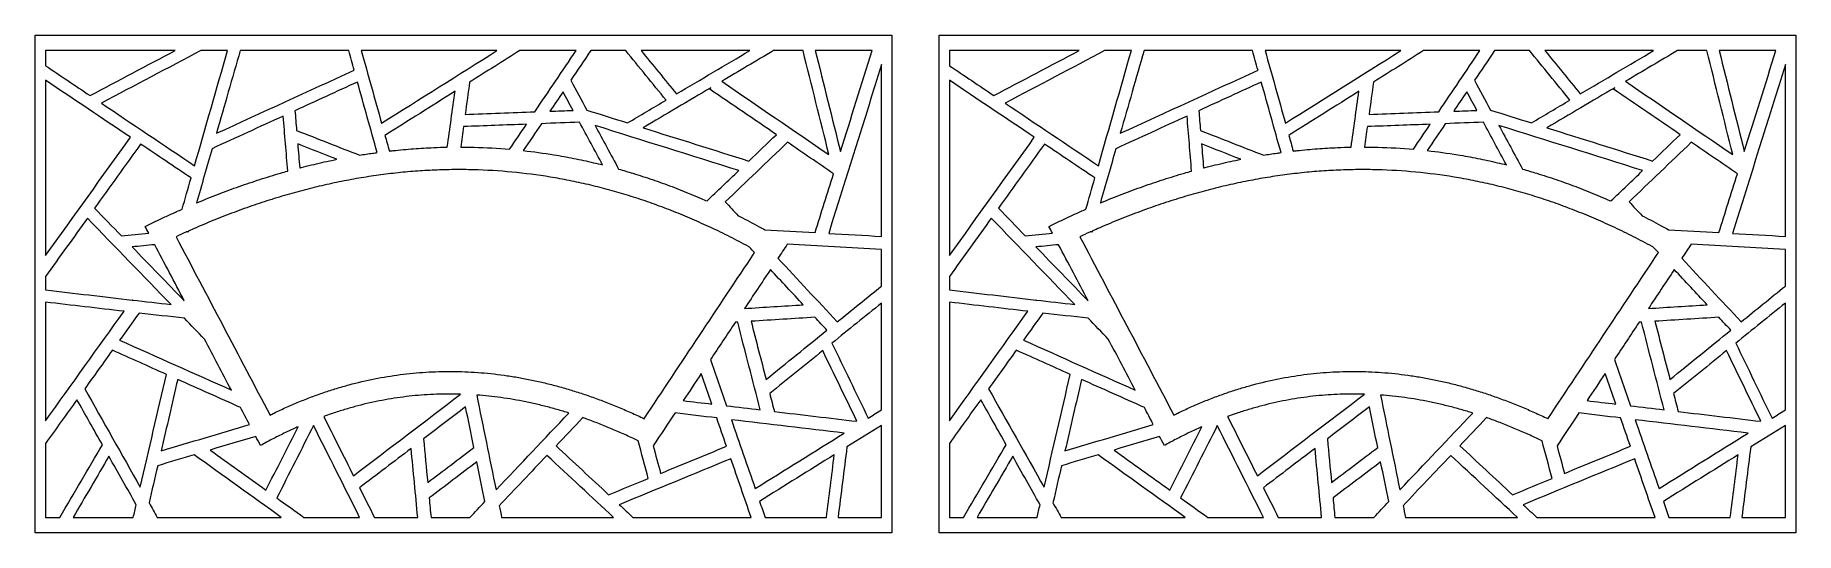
# Model space of a CAD drawing. Header units: centimetres. Extents: x 8.9 to 27.5, y -9.5 to -4.3.
import ezdxf

# ---------------------------------------------------------------- set-up
doc = ezdxf.new("R2010")
doc.units = ezdxf.units.CM
doc.header["$MEASUREMENT"] = 0
doc.layers.add('layer 1', color=7, linetype='Continuous')

msp = doc.modelspace()

# ---------------------------------------------------------------- linework, layer by layer
at = {"layer": 'layer 1', "color": 250, "lineweight": 9}
for points, knots in [([(17.97053, -4.25301), (14.95963, -4.25301), (11.94868, -4.25301), (8.93773, -4.25301), (8.93773, -4.25301), (8.93773, -6.002), (8.93773, -7.75098), (8.93773, -9.5), (8.93773, -9.5), (11.94868, -9.5), (14.95963, -9.5), (17.97053, -9.5), (17.97053, -9.5), (17.97053, -7.75098), (17.97053, -6.002), (17.97053, -4.25301)], [0, 0, 0, 0, 0.2, 0.2, 0.2, 0.2, 0.4, 0.4, 0.4, 0.4, 0.6, 0.6, 0.6, 0.6, 1, 1, 1, 1]), ([(27.49999, -4.25301), (24.48909, -4.25301), (21.47814, -4.25301), (18.46719, -4.25301), (18.46719, -4.25301), (18.46719, -6.002), (18.46719, -7.75098), (18.46719, -9.5), (18.46719, -9.5), (21.47814, -9.5), (24.48909, -9.5), (27.49999, -9.5), (27.49999, -9.5), (27.49999, -7.75098), (27.49999, -6.002), (27.49999, -4.25301)], [0, 0, 0, 0, 0.2, 0.2, 0.2, 0.2, 0.4, 0.4, 0.4, 0.4, 0.6, 0.6, 0.6, 0.6, 1, 1, 1, 1]), ([(9.51626, -4.88939), (9.35997, -4.78447), (9.20368, -4.67954), (9.04735, -4.57462), (9.04735, -4.57462), (9.04735, -4.52154), (9.04735, -4.46846), (9.04735, -4.41539), (9.04735, -4.41539), (9.5027, -4.41539), (9.95805, -4.41539), (10.41341, -4.41539), (10.41341, -4.41539), (10.11435, -4.57338), (9.81532, -4.73139), (9.51626, -4.88939)], [0, 0, 0, 0, 0.2, 0.2, 0.2, 0.2, 0.4, 0.4, 0.4, 0.4, 0.6, 0.6, 0.6, 0.6, 1, 1, 1, 1]), ([(10.68342, -4.41539), (10.77745, -4.41539), (10.87147, -4.41539), (10.96551, -4.41539), (10.96551, -4.41539), (10.84958, -4.81987), (10.73368, -5.22435), (10.61776, -5.62885), (10.61776, -5.62885), (10.29026, -5.40899), (9.96272, -5.18907), (9.63522, -4.96922), (9.63522, -4.96922), (9.98462, -4.78462), (10.33403, -4.60002), (10.68342, -4.41539)], [0, 0, 0, 0, 0.2, 0.2, 0.2, 0.2, 0.4, 0.4, 0.4, 0.4, 0.6, 0.6, 0.6, 0.6, 1, 1, 1, 1]), ([(12.24283, -4.41539), (12.26206, -4.48428), (12.28131, -4.55318), (12.30058, -4.62209), (12.30058, -4.62209), (11.81663, -4.8439), (11.33269, -5.0657), (10.84874, -5.28751), (10.84874, -5.28751), (10.93203, -4.99678), (11.01534, -4.70608), (11.09864, -4.41539), (11.09864, -4.41539), (11.48003, -4.41539), (11.86142, -4.41539), (12.24283, -4.41539)], [0, 0, 0, 0, 0.2, 0.2, 0.2, 0.2, 0.4, 0.4, 0.4, 0.4, 0.6, 0.6, 0.6, 0.6, 1, 1, 1, 1]), ([(13.80611, -4.41539), (13.40058, -4.67053), (12.995, -4.92566), (12.58948, -5.18081), (12.58948, -5.18081), (12.51822, -4.92566), (12.44692, -4.67053), (12.37566, -4.41539), (12.37566, -4.41539), (12.85247, -4.41539), (13.32929, -4.41539), (13.80611, -4.41539)], [0, 0, 0, 0, 0.25, 0.25, 0.25, 0.25, 0.5, 0.5, 0.5, 0.5, 1, 1, 1, 1]), ([(14.6401, -4.41539), (14.49518, -4.63049), (14.35028, -4.84557), (14.20536, -5.06067), (14.20536, -5.06067), (13.96059, -5.06983), (13.71583, -5.079), (13.47106, -5.08816), (13.47106, -5.08816), (13.48669, -4.97473), (13.50232, -4.86127), (13.51796, -4.74786), (13.51796, -4.74786), (13.69412, -4.63704), (13.87027, -4.52622), (14.04642, -4.41539), (14.04642, -4.41539), (14.24433, -4.41539), (14.4422, -4.41539), (14.6401, -4.41539)], [0, 0, 0, 0, 0.16666667, 0.16666667, 0.16666667, 0.16666667, 0.33333333, 0.33333333, 0.33333333, 0.33333333, 0.5, 0.5, 0.5, 0.5, 0.66666667, 0.66666667, 0.66666667, 0.66666667, 1, 1, 1, 1]), ([(15.58913, -4.9373), (15.45373, -5.01744), (15.31827, -5.09761), (15.18286, -5.17773), (15.18286, -5.17773), (15.03947, -5.13268), (14.89612, -5.08759), (14.75274, -5.04255), (14.75274, -5.04255), (14.69627, -4.93796), (14.63977, -4.83333), (14.58329, -4.7287), (14.58329, -4.7287), (14.65364, -4.62428), (14.724, -4.51981), (14.79436, -4.41539), (14.79436, -4.41539), (14.91731, -4.41539), (15.04029, -4.41539), (15.16326, -4.41539), (15.16326, -4.41539), (15.30521, -4.58936), (15.44719, -4.76332), (15.58913, -4.9373)], [0, 0, 0, 0, 0.14285714, 0.14285714, 0.14285714, 0.14285714, 0.28571429, 0.28571429, 0.28571429, 0.28571429, 0.42857143, 0.42857143, 0.42857143, 0.42857143, 0.57142857, 0.57142857, 0.57142857, 0.57142857, 0.71428571, 0.71428571, 0.71428571, 0.71428571, 1, 1, 1, 1]), ([(15.32594, -4.41539), (15.70769, -4.41539), (16.08945, -4.41539), (16.4712, -4.41539), (16.4712, -4.41539), (16.21376, -4.56773), (15.9563, -4.72007), (15.69886, -4.87238), (15.69886, -4.87238), (15.57454, -4.72007), (15.45025, -4.56773), (15.32594, -4.41539)], [0, 0, 0, 0, 0.25, 0.25, 0.25, 0.25, 0.5, 0.5, 0.5, 0.5, 1, 1, 1, 1]), ([(17.30631, -5.51233), (16.92944, -5.25456), (16.55255, -4.99678), (16.17568, -4.73898), (16.17568, -4.73898), (16.35799, -4.63111), (16.54027, -4.52325), (16.72258, -4.41539), (16.72258, -4.41539), (16.82606, -4.41539), (16.92958, -4.41539), (17.03309, -4.41539), (17.03309, -4.41539), (17.12416, -4.78102), (17.21521, -5.14669), (17.30631, -5.51233)], [0, 0, 0, 0, 0.2, 0.2, 0.2, 0.2, 0.4, 0.4, 0.4, 0.4, 0.6, 0.6, 0.6, 0.6, 1, 1, 1, 1]), ([(17.16252, -4.41539), (17.36204, -4.41539), (17.56156, -4.41539), (17.76108, -4.41539), (17.76108, -4.41539), (17.64995, -4.77028), (17.53883, -5.12522), (17.42766, -5.48011), (17.42766, -5.48011), (17.33931, -5.12522), (17.25092, -4.77028), (17.16252, -4.41539)], [0, 0, 0, 0, 0.25, 0.25, 0.25, 0.25, 0.5, 0.5, 0.5, 0.5, 1, 1, 1, 1]), ([(17.86094, -6.3748), (17.67518, -6.36414), (17.48938, -6.35348), (17.30361, -6.34283), (17.30361, -6.34283), (17.48938, -5.74945), (17.67518, -5.15612), (17.86094, -4.56279), (17.86094, -4.56279), (17.86094, -5.1668), (17.86094, -5.7708), (17.86094, -6.3748)], [0, 0, 0, 0, 0.25, 0.25, 0.25, 0.25, 0.5, 0.5, 0.5, 0.5, 1, 1, 1, 1]), ([(9.04735, -4.72875), (9.34556, -4.92897), (9.64381, -5.12917), (9.94203, -5.32938), (9.94203, -5.32938), (9.64381, -5.74538), (9.34556, -6.16134), (9.04735, -6.5773), (9.04735, -6.5773), (9.04735, -5.96112), (9.04735, -5.34496), (9.04735, -4.72875)], [0, 0, 0, 0, 0.25, 0.25, 0.25, 0.25, 0.5, 0.5, 0.5, 0.5, 1, 1, 1, 1]), ([(12.35845, -5.51826), (12.13679, -5.43135), (11.91517, -5.34442), (11.69355, -5.2575), (11.69355, -5.2575), (11.68779, -5.18798), (11.68207, -5.11847), (11.67631, -5.04895), (11.67631, -5.04895), (11.89602, -4.94829), (12.11573, -4.84759), (12.33544, -4.74691), (12.33544, -4.74691), (12.40468, -4.9948), (12.47394, -5.24273), (12.54319, -5.49065), (12.54319, -5.49065), (12.52825, -5.49268), (12.51329, -5.49472), (12.49836, -5.49687), (12.49836, -5.49687), (12.45165, -5.50353), (12.405, -5.51066), (12.35845, -5.51826)], [0, 0, 0, 0, 0.14285714, 0.14285714, 0.14285714, 0.14285714, 0.28571429, 0.28571429, 0.28571429, 0.28571429, 0.42857143, 0.42857143, 0.42857143, 0.42857143, 0.57142857, 0.57142857, 0.57142857, 0.57142857, 0.71428571, 0.71428571, 0.71428571, 0.71428571, 1, 1, 1, 1]), ([(16.75169, -5.30182), (16.65494, -5.39443), (16.55818, -5.487), (16.46141, -5.57956), (16.46141, -5.57956), (16.08993, -5.46282), (15.71847, -5.34606), (15.34699, -5.22934), (15.34699, -5.22934), (15.58503, -5.08849), (15.82305, -4.94766), (16.06105, -4.80681), (16.06105, -4.80681), (16.05745, -4.81187), (16.05389, -4.81697), (16.05031, -4.82203), (16.05031, -4.82203), (16.28408, -4.98199), (16.51791, -5.14193), (16.75169, -5.30182)], [0, 0, 0, 0, 0.16666667, 0.16666667, 0.16666667, 0.16666667, 0.33333333, 0.33333333, 0.33333333, 0.33333333, 0.5, 0.5, 0.5, 0.5, 0.66666667, 0.66666667, 0.66666667, 0.66666667, 1, 1, 1, 1]), ([(12.67155, -5.47456), (12.65618, -5.41951), (12.64077, -5.36446), (12.62542, -5.3094), (12.62542, -5.3094), (12.87158, -5.15452), (13.11775, -4.99965), (13.36394, -4.84474), (13.36394, -4.84474), (13.3369, -5.04095), (13.30981, -5.23715), (13.28277, -5.43335), (13.28277, -5.43335), (13.23497, -5.43427), (13.18719, -5.43572), (13.13942, -5.43775), (13.13942, -5.43775), (13.06842, -5.44069), (12.99749, -5.44488), (12.92666, -5.45022), (12.92666, -5.45022), (12.85504, -5.45564), (12.78352, -5.46225), (12.71214, -5.47001), (12.71214, -5.47001), (12.69859, -5.47148), (12.68505, -5.47301), (12.67155, -5.47456)], [0, 0, 0, 0, 0.125, 0.125, 0.125, 0.125, 0.25, 0.25, 0.25, 0.25, 0.375, 0.375, 0.375, 0.375, 0.5, 0.5, 0.5, 0.5, 0.625, 0.625, 0.625, 0.625, 0.75, 0.75, 0.75, 0.75, 1, 1, 1, 1]), ([(14.50259, -4.84847), (14.53804, -4.91417), (14.57355, -4.97988), (14.60901, -5.04554), (14.60901, -5.04554), (14.52721, -5.0486), (14.44543, -5.05168), (14.36363, -5.05474), (14.36363, -5.05474), (14.40994, -4.986), (14.45628, -4.91723), (14.50259, -4.84847)], [0, 0, 0, 0, 0.25, 0.25, 0.25, 0.25, 0.5, 0.5, 0.5, 0.5, 1, 1, 1, 1]), ([(10.63828, -6.02193), (10.69295, -5.83116), (10.74762, -5.64035), (10.80231, -5.44956), (10.80231, -5.44956), (11.05242, -5.33493), (11.30254, -5.22028), (11.55264, -5.10566), (11.55264, -5.10566), (11.56864, -5.29909), (11.5846, -5.49252), (11.60057, -5.68598), (11.60057, -5.68598), (11.57525, -5.69302), (11.54998, -5.7002), (11.52475, -5.7075), (11.52475, -5.7075), (11.48827, -5.71806), (11.45188, -5.72889), (11.41555, -5.74), (11.41555, -5.74), (11.37921, -5.75112), (11.343, -5.76251), (11.30685, -5.77412), (11.30685, -5.77412), (11.27025, -5.78589), (11.23373, -5.79794), (11.1973, -5.81026), (11.1973, -5.81026), (11.16089, -5.82257), (11.12455, -5.8351), (11.08831, -5.84795), (11.08831, -5.84795), (11.05162, -5.86093), (11.01498, -5.87419), (10.97846, -5.88771), (10.97846, -5.88771), (10.94193, -5.90122), (10.9055, -5.91497), (10.86917, -5.92899), (10.86917, -5.92899), (10.83236, -5.94321), (10.79563, -5.95768), (10.759, -5.97239), (10.759, -5.97239), (10.72238, -5.98708), (10.68586, -6.00207), (10.64943, -6.01729), (10.64943, -6.01729), (10.64573, -6.01882), (10.642, -6.02037), (10.63828, -6.02193)], [0, 0, 0, 0, 0.07142857, 0.07142857, 0.07142857, 0.07142857, 0.14285714, 0.14285714, 0.14285714, 0.14285714, 0.21428571, 0.21428571, 0.21428571, 0.21428571, 0.28571429, 0.28571429, 0.28571429, 0.28571429, 0.35714286, 0.35714286, 0.35714286, 0.35714286, 0.42857143, 0.42857143, 0.42857143, 0.42857143, 0.5, 0.5, 0.5, 0.5, 0.57142857, 0.57142857, 0.57142857, 0.57142857, 0.64285714, 0.64285714, 0.64285714, 0.64285714, 0.71428571, 0.71428571, 0.71428571, 0.71428571, 0.78571429, 0.78571429, 0.78571429, 0.78571429, 0.85714286, 0.85714286, 0.85714286, 0.85714286, 1, 1, 1, 1]), ([(13.4236, -5.43224), (13.43353, -5.36035), (13.44341, -5.2885), (13.45332, -5.21663), (13.45332, -5.21663), (13.67456, -5.20837), (13.89582, -5.20004), (14.11706, -5.19177), (14.11706, -5.19177), (14.05783, -5.27965), (13.99862, -5.36753), (13.93943, -5.45542), (13.93943, -5.45542), (13.81459, -5.44458), (13.6895, -5.43754), (13.56425, -5.43427), (13.56425, -5.43427), (13.5174, -5.43307), (13.47049, -5.43239), (13.4236, -5.43224)], [0, 0, 0, 0, 0.16666667, 0.16666667, 0.16666667, 0.16666667, 0.33333333, 0.33333333, 0.33333333, 0.33333333, 0.5, 0.5, 0.5, 0.5, 0.66666667, 0.66666667, 0.66666667, 0.66666667, 1, 1, 1, 1]), ([(14.08409, -5.46975), (14.14782, -5.3751), (14.21157, -5.2805), (14.2753, -5.18584), (14.2753, -5.18584), (14.4091, -5.18085), (14.54288, -5.17584), (14.67665, -5.17081), (14.67665, -5.17081), (14.75753, -5.32064), (14.83842, -5.47041), (14.9193, -5.62019), (14.9193, -5.62019), (14.88763, -5.61226), (14.85588, -5.60456), (14.82407, -5.5971), (14.82407, -5.5971), (14.75473, -5.58086), (14.68512, -5.56577), (14.61523, -5.55187), (14.61523, -5.55187), (14.54594, -5.53807), (14.47635, -5.52542), (14.40658, -5.51398), (14.40658, -5.51398), (14.29947, -5.4964), (14.19195, -5.48166), (14.08409, -5.46975)], [0, 0, 0, 0, 0.125, 0.125, 0.125, 0.125, 0.25, 0.25, 0.25, 0.25, 0.375, 0.375, 0.375, 0.375, 0.5, 0.5, 0.5, 0.5, 0.625, 0.625, 0.625, 0.625, 0.75, 0.75, 0.75, 0.75, 1, 1, 1, 1]), ([(15.08894, -5.66516), (15.00594, -5.51146), (14.92295, -5.35778), (14.83995, -5.20406), (14.83995, -5.20406), (15.34529, -5.36287), (15.85059, -5.52169), (16.35592, -5.6805), (16.35592, -5.6805), (16.24416, -5.78742), (16.13243, -5.8943), (16.02067, -6.0012), (16.02067, -6.0012), (16.00028, -5.99218), (15.97983, -5.98322), (15.95931, -5.97435), (15.95931, -5.97435), (15.92537, -5.95971), (15.8913, -5.94528), (15.8571, -5.93114), (15.8571, -5.93114), (15.82293, -5.91701), (15.78865, -5.90316), (15.75428, -5.88957), (15.75428, -5.88957), (15.72019, -5.87609), (15.68601, -5.86284), (15.65173, -5.8499), (15.65173, -5.8499), (15.58319, -5.82406), (15.51426, -5.79928), (15.44491, -5.77562), (15.44491, -5.77562), (15.37668, -5.75232), (15.30809, -5.73016), (15.23915, -5.7091), (15.23915, -5.7091), (15.18926, -5.69385), (15.13918, -5.67923), (15.08894, -5.66516)], [0, 0, 0, 0, 0.09090909, 0.09090909, 0.09090909, 0.09090909, 0.18181818, 0.18181818, 0.18181818, 0.18181818, 0.27272727, 0.27272727, 0.27272727, 0.27272727, 0.36363636, 0.36363636, 0.36363636, 0.36363636, 0.45454545, 0.45454545, 0.45454545, 0.45454545, 0.54545455, 0.54545455, 0.54545455, 0.54545455, 0.63636364, 0.63636364, 0.63636364, 0.63636364, 0.72727273, 0.72727273, 0.72727273, 0.72727273, 0.81818182, 0.81818182, 0.81818182, 0.81818182, 1, 1, 1, 1]), ([(16.3492, -6.15638), (16.30371, -6.10769), (16.25822, -6.05899), (16.21274, -6.01028), (16.21274, -6.01028), (16.43154, -5.80093), (16.65038, -5.59159), (16.86922, -5.38221), (16.86922, -5.38221), (17.03094, -5.49287), (17.19269, -5.60352), (17.3544, -5.71413), (17.3544, -5.71413), (17.28965, -5.92095), (17.22489, -6.12776), (17.16014, -6.33455), (17.16014, -6.33455), (16.98313, -6.32439), (16.80611, -6.31424), (16.62911, -6.30405), (16.62911, -6.30405), (16.60971, -6.29334), (16.5903, -6.28268), (16.57081, -6.27212), (16.57081, -6.27212), (16.5372, -6.25388), (16.50346, -6.23588), (16.46959, -6.21815), (16.46959, -6.21815), (16.43571, -6.20043), (16.40172, -6.18292), (16.3676, -6.16567), (16.3676, -6.16567), (16.36146, -6.16255), (16.35534, -6.15951), (16.3492, -6.15638)], [0, 0, 0, 0, 0.1, 0.1, 0.1, 0.1, 0.2, 0.2, 0.2, 0.2, 0.3, 0.3, 0.3, 0.3, 0.4, 0.4, 0.4, 0.4, 0.5, 0.5, 0.5, 0.5, 0.6, 0.6, 0.6, 0.6, 0.7, 0.7, 0.7, 0.7, 0.8, 0.8, 0.8, 0.8, 1, 1, 1, 1]), ([(10.134, -6.34051), (10.03805, -6.3498), (9.94208, -6.35908), (9.84615, -6.3684), (9.84615, -6.3684), (9.752, -6.27117), (9.65786, -6.17394), (9.56368, -6.07672), (9.56368, -6.07672), (9.72526, -5.8514), (9.88679, -5.62607), (10.04833, -5.40073), (10.04833, -5.40073), (10.2258, -5.51988), (10.40324, -5.63901), (10.58073, -5.75812), (10.58073, -5.75812), (10.54927, -5.86781), (10.51785, -5.9775), (10.48643, -6.08719), (10.48643, -6.08719), (10.46726, -6.09564), (10.44815, -6.10415), (10.42906, -6.11272), (10.42906, -6.11272), (10.392, -6.12938), (10.35505, -6.14626), (10.31824, -6.16337), (10.31824, -6.16337), (10.29982, -6.17193), (10.28143, -6.18053), (10.26306, -6.18921), (10.26306, -6.18921), (10.24458, -6.19796), (10.2261, -6.20677), (10.20765, -6.21564), (10.20765, -6.21564), (10.18923, -6.22451), (10.17082, -6.2334), (10.15242, -6.24239), (10.15242, -6.24239), (10.1339, -6.25143), (10.1154, -6.26051), (10.09695, -6.26967), (10.09695, -6.26967), (10.09686, -6.26967), (10.09676, -6.26967), (10.09667, -6.26967), (10.09667, -6.26967), (10.10914, -6.29327), (10.12157, -6.31688), (10.134, -6.34051)], [0, 0, 0, 0, 0.07142857, 0.07142857, 0.07142857, 0.07142857, 0.14285714, 0.14285714, 0.14285714, 0.14285714, 0.21428571, 0.21428571, 0.21428571, 0.21428571, 0.28571429, 0.28571429, 0.28571429, 0.28571429, 0.35714286, 0.35714286, 0.35714286, 0.35714286, 0.42857143, 0.42857143, 0.42857143, 0.42857143, 0.5, 0.5, 0.5, 0.5, 0.57142857, 0.57142857, 0.57142857, 0.57142857, 0.64285714, 0.64285714, 0.64285714, 0.64285714, 0.71428571, 0.71428571, 0.71428571, 0.71428571, 0.78571429, 0.78571429, 0.78571429, 0.78571429, 0.85714286, 0.85714286, 0.85714286, 0.85714286, 1, 1, 1, 1]), ([(11.72613, -5.65222), (11.71918, -5.56799), (11.71224, -5.48373), (11.70528, -5.39949), (11.70528, -5.39949), (11.84321, -5.45363), (11.98116, -5.50772), (12.11912, -5.56182), (12.11912, -5.56182), (12.10159, -5.56535), (12.08407, -5.56891), (12.06657, -5.57253), (12.06657, -5.57253), (12.03058, -5.58006), (11.99464, -5.58782), (11.95871, -5.5959), (11.95871, -5.5959), (11.92247, -5.60406), (11.88629, -5.61244), (11.85019, -5.62115), (11.85019, -5.62115), (11.81407, -5.62986), (11.778, -5.63885), (11.74203, -5.64809), (11.74203, -5.64809), (11.73674, -5.64946), (11.73144, -5.65083), (11.72613, -5.65222)], [0, 0, 0, 0, 0.125, 0.125, 0.125, 0.125, 0.25, 0.25, 0.25, 0.25, 0.375, 0.375, 0.375, 0.375, 0.5, 0.5, 0.5, 0.5, 0.625, 0.625, 0.625, 0.625, 0.75, 0.75, 0.75, 0.75, 1, 1, 1, 1]), ([(10.53816, -6.32481), (10.54226, -6.32601), (10.54636, -6.32721), (10.55047, -6.32841), (10.55047, -6.32841), (10.55144, -6.32493), (10.55245, -6.32149), (10.55342, -6.31801), (10.55342, -6.31801), (10.58012, -6.30615), (10.60684, -6.29441), (10.63362, -6.28278), (10.63362, -6.28278), (10.66937, -6.26727), (10.70523, -6.25206), (10.74117, -6.23703), (10.74117, -6.23703), (10.77661, -6.22222), (10.81214, -6.20766), (10.84778, -6.19339), (10.84778, -6.19339), (10.88336, -6.17906), (10.9191, -6.16501), (10.9549, -6.15118), (10.9549, -6.15118), (10.99022, -6.13758), (11.02559, -6.12421), (11.06108, -6.11107), (11.06108, -6.11107), (11.09655, -6.09795), (11.13213, -6.0851), (11.16778, -6.07246), (11.16778, -6.07246), (11.20294, -6.05999), (11.2382, -6.04784), (11.27353, -6.03586), (11.27353, -6.03586), (11.30889, -6.02393), (11.34431, -6.01226), (11.37982, -6.00082), (11.37982, -6.00082), (11.41485, -5.98955), (11.45, -5.97853), (11.48518, -5.96775), (11.48518, -5.96775), (11.52039, -5.95698), (11.55564, -5.94648), (11.591, -5.93624), (11.591, -5.93624), (11.62594, -5.92613), (11.66092, -5.91628), (11.696, -5.90669), (11.696, -5.90669), (11.73104, -5.89711), (11.76618, -5.88777), (11.80138, -5.87872), (11.80138, -5.87872), (11.83617, -5.86979), (11.87105, -5.8611), (11.90597, -5.85267), (11.90597, -5.85267), (11.94089, -5.84427), (11.97589, -5.83613), (12.01093, -5.82829), (12.01093, -5.82829), (12.04562, -5.82043), (12.08033, -5.81295), (12.11514, -5.8057), (12.11514, -5.8057), (12.1499, -5.79845), (12.18477, -5.79149), (12.21967, -5.7848), (12.21967, -5.7848), (12.25423, -5.77817), (12.28884, -5.77183), (12.32351, -5.76574), (12.32351, -5.76574), (12.39279, -5.75358), (12.46226, -5.74256), (12.5319, -5.73265), (12.5319, -5.73265), (12.60043, -5.72291), (12.66912, -5.71429), (12.73793, -5.70676), (12.73793, -5.70676), (12.80672, -5.69926), (12.87561, -5.6929), (12.94459, -5.68768), (12.94459, -5.68768), (13.01277, -5.68253), (13.08106, -5.67855), (13.14938, -5.67566), (13.14938, -5.67566), (13.21769, -5.67283), (13.28604, -5.67109), (13.35438, -5.67055), (13.35438, -5.67055), (13.4223, -5.67001), (13.4902, -5.6706), (13.55807, -5.67234), (13.55807, -5.67234), (13.69367, -5.67587), (13.82906, -5.68403), (13.96409, -5.69679), (13.96409, -5.69679), (14.0993, -5.70961), (14.234, -5.72701), (14.36803, -5.74899), (14.36803, -5.74899), (14.43514, -5.75998), (14.50205, -5.77214), (14.56875, -5.78544), (14.56875, -5.78544), (14.636, -5.79881), (14.70299, -5.81333), (14.76973, -5.829), (14.76973, -5.829), (14.83654, -5.84463), (14.90304, -5.86141), (14.96925, -5.87925), (14.96925, -5.87925), (15.03636, -5.89736), (15.10311, -5.91655), (15.16956, -5.93683), (15.16956, -5.93683), (15.23605, -5.95714), (15.30218, -5.97856), (15.36796, -6.00099), (15.36796, -6.00099), (15.43491, -6.02384), (15.50146, -6.04777), (15.56762, -6.07272), (15.56762, -6.07272), (15.60077, -6.08521), (15.63377, -6.09799), (15.66665, -6.11101), (15.66665, -6.11101), (15.6999, -6.12416), (15.73303, -6.13758), (15.76607, -6.15123), (15.76607, -6.15123), (15.79911, -6.1649), (15.83206, -6.17881), (15.86489, -6.19299), (15.86489, -6.19299), (15.89808, -6.20735), (15.93114, -6.22192), (15.96409, -6.23679), (15.96409, -6.23679), (15.9971, -6.2516), (16.02996, -6.2667), (16.0627, -6.28207), (16.0627, -6.28207), (16.09583, -6.2976), (16.12887, -6.31335), (16.16179, -6.3294), (16.16179, -6.3294), (16.19467, -6.34542), (16.22748, -6.36169), (16.26016, -6.37823), (16.26016, -6.37823), (16.29325, -6.39494), (16.32623, -6.41189), (16.35906, -6.42911), (16.35906, -6.42911), (16.39191, -6.44634), (16.42465, -6.46377), (16.45724, -6.48143), (16.45724, -6.48143), (16.46056, -6.48326), (16.46392, -6.4851), (16.46726, -6.48689), (16.46726, -6.48689), (16.48555, -6.50647), (16.50388, -6.5261), (16.52219, -6.54572), (16.52219, -6.54572), (16.13396, -7.12933), (15.7457, -7.71297), (15.35748, -8.29661), (15.35748, -8.29661), (15.35138, -8.29367), (15.34525, -8.2908), (15.33915, -8.2879), (15.33915, -8.2879), (15.31599, -8.27693), (15.29279, -8.26611), (15.26954, -8.25545), (15.26954, -8.25545), (15.24624, -8.24479), (15.22287, -8.23427), (15.19945, -8.22391), (15.19945, -8.22391), (15.17636, -8.2137), (15.15314, -8.2036), (15.12989, -8.19368), (15.12989, -8.19368), (15.10666, -8.18374), (15.08333, -8.17398), (15.05992, -8.16433), (15.05992, -8.16433), (15.03683, -8.15487), (15.01365, -8.14552), (14.99043, -8.1363), (14.99043, -8.1363), (14.9672, -8.12714), (14.94388, -8.11808), (14.92053, -8.10923), (14.92053, -8.10923), (14.89745, -8.10045), (14.87431, -8.09186), (14.8511, -8.0834), (14.8511, -8.0834), (14.82788, -8.07495), (14.8046, -8.06662), (14.7813, -8.0585), (14.7813, -8.0585), (14.75824, -8.05049), (14.73511, -8.04259), (14.71193, -8.03491), (14.71193, -8.03491), (14.68875, -8.0272), (14.6655, -8.01966), (14.6422, -8.01228), (14.6422, -8.01228), (14.61913, -8.00498), (14.59604, -7.99785), (14.57289, -7.99091), (14.57289, -7.99091), (14.54973, -7.98396), (14.52651, -7.97712), (14.50325, -7.97053), (14.50325, -7.97053), (14.48021, -7.96394), (14.45715, -7.9576), (14.43402, -7.95137), (14.43402, -7.95137), (14.38775, -7.93897), (14.34129, -7.92722), (14.29465, -7.91621), (14.29465, -7.91621), (14.24885, -7.90536), (14.20291, -7.89524), (14.15677, -7.88583), (14.15677, -7.88583), (14.11062, -7.87642), (14.06433, -7.86775), (14.01791, -7.85977), (14.01791, -7.85977), (13.97214, -7.85192), (13.92628, -7.84485), (13.88031, -7.83845), (13.88031, -7.83845), (13.78835, -7.82572), (13.696, -7.81598), (13.60339, -7.80923), (13.60339, -7.80923), (13.51248, -7.80264), (13.42143, -7.79908), (13.33028, -7.79854), (13.33028, -7.79854), (13.23907, -7.798), (13.14789, -7.80057), (13.05689, -7.80621), (13.05689, -7.80621), (12.9661, -7.81184), (12.87559, -7.8205), (12.7854, -7.83227), (12.7854, -7.83227), (12.69524, -7.84401), (12.60553, -7.85876), (12.51636, -7.87655), (12.51636, -7.87655), (12.42602, -7.89458), (12.33631, -7.91557), (12.24737, -7.93956), (12.24737, -7.93956), (12.20289, -7.95154), (12.15863, -7.96424), (12.11457, -7.97766), (12.11457, -7.97766), (12.06996, -7.99126), (12.02557, -8.00557), (11.98142, -8.0206), (11.98142, -8.0206), (11.93732, -8.0356), (11.89345, -8.05129), (11.84984, -8.0677), (11.84984, -8.0677), (11.80553, -8.08436), (11.7615, -8.10173), (11.71773, -8.11976), (11.71773, -8.11976), (11.69588, -8.12875), (11.67407, -8.13792), (11.65232, -8.14726), (11.65232, -8.14726), (11.63039, -8.15673), (11.60857, -8.16631), (11.58676, -8.17607), (11.58676, -8.17607), (11.56497, -8.18584), (11.54329, -8.19572), (11.52167, -8.20586), (11.52167, -8.20586), (11.49983, -8.21603), (11.47808, -8.22634), (11.4564, -8.23688), (11.4564, -8.23688), (11.44196, -8.24383), (11.42758, -8.25089), (11.41324, -8.25802), (11.41324, -8.25802), (11.08304, -7.63117), (10.75282, -7.0043), (10.42263, -6.37746), (10.42263, -6.37746), (10.45719, -6.36145), (10.49185, -6.34561), (10.52663, -6.32999), (10.52663, -6.32999), (10.53045, -6.32827), (10.5343, -6.32651), (10.53816, -6.32481)], [0, 0, 0, 0, 0.01219512, 0.01219512, 0.01219512, 0.01219512, 0.02439024, 0.02439024, 0.02439024, 0.02439024, 0.03658537, 0.03658537, 0.03658537, 0.03658537, 0.04878049, 0.04878049, 0.04878049, 0.04878049, 0.06097561, 0.06097561, 0.06097561, 0.06097561, 0.07317073, 0.07317073, 0.07317073, 0.07317073, 0.08536585, 0.08536585, 0.08536585, 0.08536585, 0.09756098, 0.09756098, 0.09756098, 0.09756098, 0.1097561, 0.1097561, 0.1097561, 0.1097561, 0.12195122, 0.12195122, 0.12195122, 0.12195122, 0.13414634, 0.13414634, 0.13414634, 0.13414634, 0.14634146, 0.14634146, 0.14634146, 0.14634146, 0.15853659, 0.15853659, 0.15853659, 0.15853659, 0.17073171, 0.17073171, 0.17073171, 0.17073171, 0.18292683, 0.18292683, 0.18292683, 0.18292683, 0.19512195, 0.19512195, 0.19512195, 0.19512195, 0.20731707, 0.20731707, 0.20731707, 0.20731707, 0.2195122, 0.2195122, 0.2195122, 0.2195122, 0.23170732, 0.23170732, 0.23170732, 0.23170732, 0.24390244, 0.24390244, 0.24390244, 0.24390244, 0.25609756, 0.25609756, 0.25609756, 0.25609756, 0.26829268, 0.26829268, 0.26829268, 0.26829268, 0.2804878, 0.2804878, 0.2804878, 0.2804878, 0.29268293, 0.29268293, 0.29268293, 0.29268293, 0.30487805, 0.30487805, 0.30487805, 0.30487805, 0.31707317, 0.31707317, 0.31707317, 0.31707317, 0.32926829, 0.32926829, 0.32926829, 0.32926829, 0.34146341, 0.34146341, 0.34146341, 0.34146341, 0.35365854, 0.35365854, 0.35365854, 0.35365854, 0.36585366, 0.36585366, 0.36585366, 0.36585366, 0.37804878, 0.37804878, 0.37804878, 0.37804878, 0.3902439, 0.3902439, 0.3902439, 0.3902439, 0.40243902, 0.40243902, 0.40243902, 0.40243902, 0.41463415, 0.41463415, 0.41463415, 0.41463415, 0.42682927, 0.42682927, 0.42682927, 0.42682927, 0.43902439, 0.43902439, 0.43902439, 0.43902439, 0.45121951, 0.45121951, 0.45121951, 0.45121951, 0.46341463, 0.46341463, 0.46341463, 0.46341463, 0.47560976, 0.47560976, 0.47560976, 0.47560976, 0.48780488, 0.48780488, 0.48780488, 0.48780488, 0.5, 0.5, 0.5, 0.5, 0.51219512, 0.51219512, 0.51219512, 0.51219512, 0.52439024, 0.52439024, 0.52439024, 0.52439024, 0.53658537, 0.53658537, 0.53658537, 0.53658537, 0.54878049, 0.54878049, 0.54878049, 0.54878049, 0.56097561, 0.56097561, 0.56097561, 0.56097561, 0.57317073, 0.57317073, 0.57317073, 0.57317073, 0.58536585, 0.58536585, 0.58536585, 0.58536585, 0.59756098, 0.59756098, 0.59756098, 0.59756098, 0.6097561, 0.6097561, 0.6097561, 0.6097561, 0.62195122, 0.62195122, 0.62195122, 0.62195122, 0.63414634, 0.63414634, 0.63414634, 0.63414634, 0.64634146, 0.64634146, 0.64634146, 0.64634146, 0.65853659, 0.65853659, 0.65853659, 0.65853659, 0.67073171, 0.67073171, 0.67073171, 0.67073171, 0.68292683, 0.68292683, 0.68292683, 0.68292683, 0.69512195, 0.69512195, 0.69512195, 0.69512195, 0.70731707, 0.70731707, 0.70731707, 0.70731707, 0.7195122, 0.7195122, 0.7195122, 0.7195122, 0.73170732, 0.73170732, 0.73170732, 0.73170732, 0.74390244, 0.74390244, 0.74390244, 0.74390244, 0.75609756, 0.75609756, 0.75609756, 0.75609756, 0.76829268, 0.76829268, 0.76829268, 0.76829268, 0.7804878, 0.7804878, 0.7804878, 0.7804878, 0.79268293, 0.79268293, 0.79268293, 0.79268293, 0.80487805, 0.80487805, 0.80487805, 0.80487805, 0.81707317, 0.81707317, 0.81707317, 0.81707317, 0.82926829, 0.82926829, 0.82926829, 0.82926829, 0.84146341, 0.84146341, 0.84146341, 0.84146341, 0.85365854, 0.85365854, 0.85365854, 0.85365854, 0.86585366, 0.86585366, 0.86585366, 0.86585366, 0.87804878, 0.87804878, 0.87804878, 0.87804878, 0.8902439, 0.8902439, 0.8902439, 0.8902439, 0.90243902, 0.90243902, 0.90243902, 0.90243902, 0.91463415, 0.91463415, 0.91463415, 0.91463415, 0.92682927, 0.92682927, 0.92682927, 0.92682927, 0.93902439, 0.93902439, 0.93902439, 0.93902439, 0.95121951, 0.95121951, 0.95121951, 0.95121951, 0.96341463, 0.96341463, 0.96341463, 0.96341463, 0.97560976, 0.97560976, 0.97560976, 0.97560976, 1, 1, 1, 1]), ([(9.04735, -6.79694), (9.1942, -6.59211), (9.34103, -6.38727), (9.4879, -6.18245), (9.4879, -6.18245), (9.78183, -6.48599), (10.07579, -6.78955), (10.36973, -7.09305), (10.36973, -7.09305), (10.23425, -7.0773), (10.09877, -7.06154), (9.96326, -7.04582), (9.96326, -7.04582), (9.96243, -7.04516), (9.96158, -7.04456), (9.96074, -7.04391), (9.96074, -7.04391), (9.96041, -7.04438), (9.96006, -7.04489), (9.9597, -7.04541), (9.9597, -7.04541), (9.65558, -7.01002), (9.35147, -6.97465), (9.04735, -6.9393), (9.04735, -6.9393), (9.04735, -6.89186), (9.04735, -6.84441), (9.04735, -6.79694)], [0, 0, 0, 0, 0.125, 0.125, 0.125, 0.125, 0.25, 0.25, 0.25, 0.25, 0.375, 0.375, 0.375, 0.375, 0.5, 0.5, 0.5, 0.5, 0.625, 0.625, 0.625, 0.625, 0.75, 0.75, 0.75, 0.75, 1, 1, 1, 1]), ([(10.50952, -7.05337), (10.32612, -6.86402), (10.14273, -6.67468), (9.95937, -6.48531), (9.95937, -6.48531), (10.03896, -6.47761), (10.11855, -6.4699), (10.1981, -6.46222), (10.1981, -6.46222), (10.30191, -6.65925), (10.40571, -6.85634), (10.50952, -7.05337)], [0, 0, 0, 0, 0.25, 0.25, 0.25, 0.25, 0.5, 0.5, 0.5, 0.5, 1, 1, 1, 1]), ([(17.86094, -6.89771), (17.70544, -7.0236), (17.54987, -7.14951), (17.39436, -7.27541), (17.39436, -7.27541), (17.18573, -7.05205), (16.97715, -6.82872), (16.76852, -6.60535), (16.76852, -6.60535), (16.80135, -6.55601), (16.83418, -6.50666), (16.86701, -6.45737), (16.86701, -6.45737), (17.19832, -6.47636), (17.52963, -6.4954), (17.86094, -6.51445), (17.86094, -6.51445), (17.86094, -6.64216), (17.86094, -6.76995), (17.86094, -6.89771)], [0, 0, 0, 0, 0.16666667, 0.16666667, 0.16666667, 0.16666667, 0.33333333, 0.33333333, 0.33333333, 0.33333333, 0.5, 0.5, 0.5, 0.5, 0.66666667, 0.66666667, 0.66666667, 0.66666667, 1, 1, 1, 1]), ([(16.68923, -6.72456), (16.80476, -6.84825), (16.92026, -6.97192), (17.03579, -7.09559), (17.03579, -7.09559), (16.82938, -7.10858), (16.62294, -7.12154), (16.41653, -7.13447), (16.41653, -7.13447), (16.50744, -6.99783), (16.59832, -6.86119), (16.68923, -6.72456)], [0, 0, 0, 0, 0.25, 0.25, 0.25, 0.25, 0.5, 0.5, 0.5, 0.5, 1, 1, 1, 1]), ([(9.04735, -7.06817), (9.32304, -7.10022), (9.59874, -7.13227), (9.87442, -7.16431), (9.87442, -7.16431), (9.59874, -7.54889), (9.32304, -7.93342), (9.04735, -8.31796), (9.04735, -8.31796), (9.04735, -7.90138), (9.04735, -7.48476), (9.04735, -7.06817)], [0, 0, 0, 0, 0.25, 0.25, 0.25, 0.25, 0.5, 0.5, 0.5, 0.5, 1, 1, 1, 1]), ([(11.00555, -7.9951), (10.61286, -7.8197), (10.2202, -7.64432), (9.82751, -7.46893), (9.82751, -7.46893), (9.8959, -7.37354), (9.96431, -7.27814), (10.0327, -7.18275), (10.0327, -7.18275), (10.19193, -7.20125), (10.35112, -7.21977), (10.51035, -7.23827), (10.51035, -7.23827), (10.58093, -7.31114), (10.65146, -7.38399), (10.72204, -7.45683), (10.72204, -7.45683), (10.81654, -7.63625), (10.91105, -7.81568), (11.00555, -7.9951)], [0, 0, 0, 0, 0.16666667, 0.16666667, 0.16666667, 0.16666667, 0.33333333, 0.33333333, 0.33333333, 0.33333333, 0.5, 0.5, 0.5, 0.5, 0.66666667, 0.66666667, 0.66666667, 0.66666667, 1, 1, 1, 1]), ([(16.48548, -7.26974), (16.70995, -7.25567), (16.93446, -7.24154), (17.15894, -7.22745), (17.15894, -7.22745), (17.20123, -7.27275), (17.24352, -7.31803), (17.28577, -7.36329), (17.28577, -7.36329), (17.07177, -7.53654), (16.85774, -7.7098), (16.64374, -7.88308), (16.64374, -7.88308), (16.59098, -7.67861), (16.53824, -7.47415), (16.48548, -7.26974)], [0, 0, 0, 0, 0.2, 0.2, 0.2, 0.2, 0.4, 0.4, 0.4, 0.4, 0.6, 0.6, 0.6, 0.6, 1, 1, 1, 1]), ([(17.33745, -7.50075), (17.51195, -7.35949), (17.68646, -7.21824), (17.86094, -7.07697), (17.86094, -7.07697), (17.86094, -7.4525), (17.86094, -7.82801), (17.86094, -8.20354), (17.86094, -8.20354), (17.81415, -8.23269), (17.76737, -8.2618), (17.72058, -8.29094), (17.72058, -8.29094), (17.59289, -8.02757), (17.46517, -7.76416), (17.33745, -7.50075)], [0, 0, 0, 0, 0.2, 0.2, 0.2, 0.2, 0.4, 0.4, 0.4, 0.4, 0.6, 0.6, 0.6, 0.6, 1, 1, 1, 1]), ([(16.05785, -7.67374), (16.14513, -7.54254), (16.23238, -7.41137), (16.31964, -7.28018), (16.31964, -7.28018), (16.32776, -7.27967), (16.33585, -7.27915), (16.34395, -7.27865), (16.34395, -7.27865), (16.42349, -7.58685), (16.50301, -7.89505), (16.58251, -8.20327), (16.58251, -8.20327), (16.46383, -8.18913), (16.34515, -8.17503), (16.22649, -8.16092), (16.22649, -8.16092), (16.17027, -7.99851), (16.11407, -7.8361), (16.05785, -7.67374)], [0, 0, 0, 0, 0.16666667, 0.16666667, 0.16666667, 0.16666667, 0.33333333, 0.33333333, 0.33333333, 0.33333333, 0.5, 0.5, 0.5, 0.5, 0.66666667, 0.66666667, 0.66666667, 0.66666667, 1, 1, 1, 1]), ([(9.46001, -7.98156), (9.55713, -7.84605), (9.65426, -7.7106), (9.75138, -7.57513), (9.75138, -7.57513), (9.94125, -7.65993), (10.13108, -7.74472), (10.32093, -7.82951), (10.32093, -7.82951), (10.22907, -8.2261), (10.13717, -8.62274), (10.0453, -9.01935), (10.0453, -9.01935), (9.85018, -8.67343), (9.6551, -8.32746), (9.46001, -7.98156)], [0, 0, 0, 0, 0.2, 0.2, 0.2, 0.2, 0.4, 0.4, 0.4, 0.4, 0.6, 0.6, 0.6, 0.6, 1, 1, 1, 1]), ([(17.60178, -8.3245), (17.31151, -8.28997), (17.0212, -8.25545), (16.73089, -8.22092), (16.73089, -8.22092), (16.7146, -8.15774), (16.6983, -8.09453), (16.68199, -8.03134), (16.68199, -8.03134), (16.86814, -7.88068), (17.05431, -7.72996), (17.24046, -7.57928), (17.24046, -7.57928), (17.36091, -7.82767), (17.48134, -8.07608), (17.60178, -8.3245)], [0, 0, 0, 0, 0.2, 0.2, 0.2, 0.2, 0.4, 0.4, 0.4, 0.4, 0.6, 0.6, 0.6, 0.6, 1, 1, 1, 1]), ([(11.19661, -8.35784), (10.88621, -8.45069), (10.5758, -8.54348), (10.26538, -8.63634), (10.26538, -8.63634), (10.3236, -8.38512), (10.38176, -8.1339), (10.44, -7.88268), (10.44, -7.88268), (10.6607, -7.98126), (10.8814, -8.0798), (11.10211, -8.17842), (11.10211, -8.17842), (11.13362, -8.2382), (11.16511, -8.29802), (11.19661, -8.35784)], [0, 0, 0, 0, 0.2, 0.2, 0.2, 0.2, 0.4, 0.4, 0.4, 0.4, 0.6, 0.6, 0.6, 0.6, 1, 1, 1, 1]), ([(16.07265, -8.14261), (15.97173, -8.1306), (15.87082, -8.11862), (15.76991, -8.10662), (15.76991, -8.10662), (15.83355, -8.01091), (15.89718, -7.91524), (15.96082, -7.81958), (15.96082, -7.81958), (15.99809, -7.92725), (16.03539, -8.03494), (16.07265, -8.14261)], [0, 0, 0, 0, 0.25, 0.25, 0.25, 0.25, 0.5, 0.5, 0.5, 0.5, 1, 1, 1, 1]), ([(9.19709, -9.3376), (9.14717, -9.3376), (9.09726, -9.3376), (9.04735, -9.3376), (9.04735, -9.3376), (9.04735, -9.07746), (9.04735, -8.81732), (9.04735, -8.55713), (9.04735, -8.55713), (9.15749, -8.4035), (9.26762, -8.24989), (9.37776, -8.09627), (9.37776, -8.09627), (9.467, -8.25449), (9.55622, -8.41272), (9.64546, -8.57092), (9.64546, -8.57092), (9.49599, -8.82648), (9.34653, -9.08205), (9.19709, -9.3376)], [0, 0, 0, 0, 0.16666667, 0.16666667, 0.16666667, 0.16666667, 0.33333333, 0.33333333, 0.33333333, 0.33333333, 0.5, 0.5, 0.5, 0.5, 0.66666667, 0.66666667, 0.66666667, 0.66666667, 1, 1, 1, 1]), ([(13.42277, -8.03838), (13.04637, -8.32506), (12.66995, -8.61178), (12.29357, -8.89849), (12.29357, -8.89849), (12.18887, -8.69023), (12.08419, -8.48196), (11.97947, -8.27369), (11.97947, -8.27369), (12.00563, -8.2642), (12.03183, -8.255), (12.05816, -8.24604), (12.05816, -8.24604), (12.09989, -8.23185), (12.14182, -8.21831), (12.184, -8.20549), (12.184, -8.20549), (12.22558, -8.1928), (12.26735, -8.18082), (12.30932, -8.16948), (12.30932, -8.16948), (12.39319, -8.14689), (12.47777, -8.12707), (12.56294, -8.11011), (12.56294, -8.11011), (12.64686, -8.09337), (12.7313, -8.07944), (12.81616, -8.06841), (12.81616, -8.06841), (12.90098, -8.05734), (12.98617, -8.0492), (13.07157, -8.04391), (13.07157, -8.04391), (13.15728, -8.03859), (13.24306, -8.03619), (13.3289, -8.0367), (13.3289, -8.0367), (13.3602, -8.03689), (13.3915, -8.03746), (13.42277, -8.03838)], [0, 0, 0, 0, 0.09090909, 0.09090909, 0.09090909, 0.09090909, 0.18181818, 0.18181818, 0.18181818, 0.18181818, 0.27272727, 0.27272727, 0.27272727, 0.27272727, 0.36363636, 0.36363636, 0.36363636, 0.36363636, 0.45454545, 0.45454545, 0.45454545, 0.45454545, 0.54545455, 0.54545455, 0.54545455, 0.54545455, 0.63636364, 0.63636364, 0.63636364, 0.63636364, 0.72727273, 0.72727273, 0.72727273, 0.72727273, 0.81818182, 0.81818182, 0.81818182, 0.81818182, 1, 1, 1, 1]), ([(14.56428, -8.23742), (14.30821, -8.50757), (14.05218, -8.77771), (13.79615, -9.04786), (13.79615, -9.04786), (13.72814, -8.71431), (13.66015, -8.38077), (13.59216, -8.04722), (13.59216, -8.04722), (13.67759, -8.05353), (13.76278, -8.06257), (13.8476, -8.07434), (13.8476, -8.07434), (13.89105, -8.08038), (13.93444, -8.08711), (13.97765, -8.09452), (13.97765, -8.09452), (14.02163, -8.10203), (14.06548, -8.1103), (14.10918, -8.11919), (14.10918, -8.11919), (14.15288, -8.12809), (14.19647, -8.13771), (14.23986, -8.14799), (14.23986, -8.14799), (14.28417, -8.15844), (14.32828, -8.16958), (14.37226, -8.18137), (14.37226, -8.18137), (14.39422, -8.18727), (14.41616, -8.19334), (14.43807, -8.19956), (14.43807, -8.19956), (14.46019, -8.20587), (14.48228, -8.21234), (14.50433, -8.21897), (14.50433, -8.21897), (14.52436, -8.22498), (14.54434, -8.23112), (14.56428, -8.23742)], [0, 0, 0, 0, 0.09090909, 0.09090909, 0.09090909, 0.09090909, 0.18181818, 0.18181818, 0.18181818, 0.18181818, 0.27272727, 0.27272727, 0.27272727, 0.27272727, 0.36363636, 0.36363636, 0.36363636, 0.36363636, 0.45454545, 0.45454545, 0.45454545, 0.45454545, 0.54545455, 0.54545455, 0.54545455, 0.54545455, 0.63636364, 0.63636364, 0.63636364, 0.63636364, 0.72727273, 0.72727273, 0.72727273, 0.72727273, 0.81818182, 0.81818182, 0.81818182, 0.81818182, 1, 1, 1, 1]), ([(13.47558, -8.17315), (13.50464, -8.31575), (13.53371, -8.45836), (13.56277, -8.60097), (13.56277, -8.60097), (13.40043, -8.72393), (13.2381, -8.84688), (13.07576, -8.96984), (13.07576, -8.96984), (13.0612, -8.81683), (13.04668, -8.66386), (13.03215, -8.51089), (13.03215, -8.51089), (13.17997, -8.3983), (13.32776, -8.28571), (13.47558, -8.17315)], [0, 0, 0, 0, 0.2, 0.2, 0.2, 0.2, 0.4, 0.4, 0.4, 0.4, 0.6, 0.6, 0.6, 0.6, 1, 1, 1, 1]), ([(15.29497, -8.53084), (15.33065, -8.66287), (15.36635, -8.79485), (15.40201, -8.92689), (15.40201, -8.92689), (15.26259, -8.98424), (15.12316, -9.0416), (14.98372, -9.09897), (14.98372, -9.09897), (14.7987, -8.92689), (14.6137, -8.75483), (14.42868, -8.58278), (14.42868, -8.58278), (14.5225, -8.48382), (14.61629, -8.38484), (14.71007, -8.28592), (14.71007, -8.28592), (14.72996, -8.29285), (14.74982, -8.29997), (14.76961, -8.30715), (14.76961, -8.30715), (14.79178, -8.31523), (14.81388, -8.32344), (14.83597, -8.33184), (14.83597, -8.33184), (14.85831, -8.34034), (14.88059, -8.34897), (14.90281, -8.35777), (14.90281, -8.35777), (14.92505, -8.36658), (14.94724, -8.3755), (14.96934, -8.38462), (14.96934, -8.38462), (14.99176, -8.39383), (15.0141, -8.40319), (15.03641, -8.41272), (15.03641, -8.41272), (15.0587, -8.42223), (15.08093, -8.43188), (15.1031, -8.4417), (15.1031, -8.4417), (15.12558, -8.45165), (15.14799, -8.46173), (15.17034, -8.47199), (15.17034, -8.47199), (15.1927, -8.4822), (15.21499, -8.4926), (15.23722, -8.5031), (15.23722, -8.5031), (15.25652, -8.51227), (15.27577, -8.5215), (15.29497, -8.53084)], [0, 0, 0, 0, 0.07142857, 0.07142857, 0.07142857, 0.07142857, 0.14285714, 0.14285714, 0.14285714, 0.14285714, 0.21428571, 0.21428571, 0.21428571, 0.21428571, 0.28571429, 0.28571429, 0.28571429, 0.28571429, 0.35714286, 0.35714286, 0.35714286, 0.35714286, 0.42857143, 0.42857143, 0.42857143, 0.42857143, 0.5, 0.5, 0.5, 0.5, 0.57142857, 0.57142857, 0.57142857, 0.57142857, 0.64285714, 0.64285714, 0.64285714, 0.64285714, 0.71428571, 0.71428571, 0.71428571, 0.71428571, 0.78571429, 0.78571429, 0.78571429, 0.78571429, 0.85714286, 0.85714286, 0.85714286, 0.85714286, 1, 1, 1, 1]), ([(16.22666, -8.58763), (15.99506, -8.68289), (15.76349, -8.77816), (15.53192, -8.87345), (15.53192, -8.87345), (15.50568, -8.77649), (15.47951, -8.67953), (15.45327, -8.58261), (15.45327, -8.58261), (15.52998, -8.46728), (15.6067, -8.35196), (15.68338, -8.23667), (15.68338, -8.23667), (15.83002, -8.25413), (15.97668, -8.27157), (16.12329, -8.28899), (16.12329, -8.28899), (16.15777, -8.38853), (16.19222, -8.48808), (16.22666, -8.58763)], [0, 0, 0, 0, 0.16666667, 0.16666667, 0.16666667, 0.16666667, 0.33333333, 0.33333333, 0.33333333, 0.33333333, 0.5, 0.5, 0.5, 0.5, 0.66666667, 0.66666667, 0.66666667, 0.66666667, 1, 1, 1, 1]), ([(16.27714, -8.3073), (16.67379, -8.35448), (17.07041, -8.40162), (17.46705, -8.44883), (17.46705, -8.44883), (17.15417, -8.64364), (16.84131, -8.83847), (16.52841, -9.03327), (16.52841, -9.03327), (16.44467, -8.79131), (16.36089, -8.54929), (16.27714, -8.3073)], [0, 0, 0, 0, 0.25, 0.25, 0.25, 0.25, 0.5, 0.5, 0.5, 0.5, 1, 1, 1, 1]), ([(11.70906, -8.38234), (11.59631, -8.60488), (11.48358, -8.82744), (11.37083, -9.04998), (11.37083, -9.04998), (11.17475, -8.90903), (10.97867, -8.76804), (10.78261, -8.62705), (10.78261, -8.62705), (10.94268, -8.57918), (11.10272, -8.53133), (11.26279, -8.48345), (11.26279, -8.48345), (11.27971, -8.51557), (11.29659, -8.54767), (11.31353, -8.57975), (11.31353, -8.57975), (11.33401, -8.56835), (11.35458, -8.55703), (11.37526, -8.54588), (11.37526, -8.54588), (11.39566, -8.53489), (11.41614, -8.524), (11.43669, -8.51329), (11.43669, -8.51329), (11.45727, -8.50256), (11.47791, -8.49203), (11.4986, -8.48159), (11.4986, -8.48159), (11.5191, -8.4713), (11.53964, -8.46118), (11.56024, -8.45116), (11.56024, -8.45116), (11.58085, -8.4412), (11.60156, -8.43134), (11.62234, -8.42165), (11.62234, -8.42165), (11.64286, -8.41211), (11.66346, -8.40266), (11.68417, -8.39338), (11.68417, -8.39338), (11.69247, -8.38968), (11.70076, -8.38599), (11.70906, -8.38234)], [0, 0, 0, 0, 0.08333333, 0.08333333, 0.08333333, 0.08333333, 0.16666667, 0.16666667, 0.16666667, 0.16666667, 0.25, 0.25, 0.25, 0.25, 0.33333333, 0.33333333, 0.33333333, 0.33333333, 0.41666667, 0.41666667, 0.41666667, 0.41666667, 0.5, 0.5, 0.5, 0.5, 0.58333333, 0.58333333, 0.58333333, 0.58333333, 0.66666667, 0.66666667, 0.66666667, 0.66666667, 0.75, 0.75, 0.75, 0.75, 0.83333333, 0.83333333, 0.83333333, 0.83333333, 1, 1, 1, 1]), ([(11.77088, -9.3376), (11.67562, -9.26914), (11.58034, -9.20062), (11.48507, -9.13213), (11.48507, -9.13213), (11.61389, -8.87776), (11.74276, -8.62345), (11.87159, -8.36909), (11.87159, -8.36909), (12.03387, -8.69193), (12.19616, -9.01477), (12.35848, -9.3376), (12.35848, -9.3376), (12.16261, -9.3376), (11.96674, -9.3376), (11.77088, -9.3376)], [0, 0, 0, 0, 0.2, 0.2, 0.2, 0.2, 0.4, 0.4, 0.4, 0.4, 0.6, 0.6, 0.6, 0.6, 1, 1, 1, 1]), ([(17.49566, -8.59516), (17.61743, -8.51934), (17.73919, -8.44349), (17.86094, -8.3677), (17.86094, -8.3677), (17.86094, -8.69101), (17.86094, -9.01432), (17.86094, -9.3376), (17.86094, -9.3376), (17.70806, -9.3376), (17.55516, -9.3376), (17.40228, -9.3376), (17.40228, -9.3376), (17.43339, -9.09014), (17.46451, -8.84266), (17.49566, -8.59516)], [0, 0, 0, 0, 0.2, 0.2, 0.2, 0.2, 0.4, 0.4, 0.4, 0.4, 0.6, 0.6, 0.6, 0.6, 1, 1, 1, 1]), ([(9.71457, -8.69346), (9.81055, -8.86365), (9.90654, -9.03381), (10.00249, -9.20402), (10.00249, -9.20402), (9.9922, -9.24855), (9.98189, -9.2931), (9.97156, -9.3376), (9.97156, -9.3376), (9.76033, -9.3376), (9.54909, -9.3376), (9.33787, -9.3376), (9.33787, -9.3376), (9.46343, -9.1229), (9.589, -8.9082), (9.71457, -8.69346)], [0, 0, 0, 0, 0.2, 0.2, 0.2, 0.2, 0.4, 0.4, 0.4, 0.4, 0.6, 0.6, 0.6, 0.6, 1, 1, 1, 1]), ([(10.22477, -9.3376), (10.196, -9.28656), (10.16722, -9.23552), (10.1384, -9.18442), (10.1384, -9.18442), (10.16868, -9.05383), (10.19893, -8.9232), (10.22919, -8.79258), (10.22919, -8.79258), (10.3575, -8.7542), (10.48585, -8.71584), (10.6142, -8.67743), (10.6142, -8.67743), (10.92026, -8.8975), (11.22636, -9.11758), (11.53246, -9.3376), (11.53246, -9.3376), (11.09657, -9.3376), (10.6607, -9.3376), (10.22477, -9.3376)], [0, 0, 0, 0, 0.16666667, 0.16666667, 0.16666667, 0.16666667, 0.33333333, 0.33333333, 0.33333333, 0.33333333, 0.5, 0.5, 0.5, 0.5, 0.66666667, 0.66666667, 0.66666667, 0.66666667, 1, 1, 1, 1]), ([(12.51432, -9.3376), (12.46193, -9.23342), (12.40954, -9.12919), (12.35719, -9.02501), (12.35719, -9.02501), (12.53865, -8.88677), (12.72014, -8.74855), (12.90162, -8.61034), (12.90162, -8.61034), (12.92461, -8.85274), (12.94765, -9.0952), (12.97069, -9.3376), (12.97069, -9.3376), (12.81859, -9.3376), (12.66646, -9.3376), (12.51432, -9.3376)], [0, 0, 0, 0, 0.2, 0.2, 0.2, 0.2, 0.4, 0.4, 0.4, 0.4, 0.6, 0.6, 0.6, 0.6, 1, 1, 1, 1]), ([(13.8552, -9.3376), (13.84682, -9.29654), (13.83845, -9.25547), (13.83007, -9.21438), (13.83007, -9.21438), (13.99767, -9.03757), (14.16522, -8.86074), (14.3328, -8.68397), (14.3328, -8.68397), (14.5671, -8.90185), (14.80136, -9.11971), (15.03566, -9.3376), (15.03566, -9.3376), (14.64217, -9.3376), (14.24869, -9.3376), (13.8552, -9.3376)], [0, 0, 0, 0, 0.2, 0.2, 0.2, 0.2, 0.4, 0.4, 0.4, 0.4, 0.6, 0.6, 0.6, 0.6, 1, 1, 1, 1]), ([(16.48623, -9.3376), (16.07093, -9.3376), (15.65563, -9.3376), (15.24031, -9.3376), (15.24031, -9.3376), (15.1922, -9.29289), (15.1441, -9.24813), (15.09598, -9.20341), (15.09598, -9.20341), (15.4881, -9.04209), (15.88019, -8.88079), (16.27229, -8.71949), (16.27229, -8.71949), (16.3436, -8.9255), (16.41492, -9.13159), (16.48623, -9.3376)], [0, 0, 0, 0, 0.2, 0.2, 0.2, 0.2, 0.4, 0.4, 0.4, 0.4, 0.6, 0.6, 0.6, 0.6, 1, 1, 1, 1]), ([(17.27979, -9.3376), (17.06443, -9.3376), (16.8491, -9.3376), (16.63372, -9.3376), (16.63372, -9.3376), (16.61419, -9.28117), (16.59467, -9.22474), (16.57514, -9.16833), (16.57514, -9.16833), (16.83768, -9.00486), (17.10021, -8.84137), (17.36275, -8.67791), (17.36275, -8.67791), (17.33512, -8.8978), (17.30744, -9.11771), (17.27979, -9.3376)], [0, 0, 0, 0, 0.2, 0.2, 0.2, 0.2, 0.4, 0.4, 0.4, 0.4, 0.6, 0.6, 0.6, 0.6, 1, 1, 1, 1]), ([(13.11069, -9.3376), (13.10422, -9.26936), (13.09772, -9.20108), (13.09125, -9.13284), (13.09125, -9.13284), (13.25872, -9.00599), (13.42616, -8.87914), (13.59362, -8.75232), (13.59362, -8.75232), (13.62212, -8.89202), (13.6506, -9.03169), (13.67905, -9.17136), (13.67905, -9.17136), (13.62655, -9.22678), (13.574, -9.2822), (13.5215, -9.3376), (13.5215, -9.3376), (13.38455, -9.3376), (13.24763, -9.3376), (13.11069, -9.3376)], [0, 0, 0, 0, 0.16666667, 0.16666667, 0.16666667, 0.16666667, 0.33333333, 0.33333333, 0.33333333, 0.33333333, 0.5, 0.5, 0.5, 0.5, 0.66666667, 0.66666667, 0.66666667, 0.66666667, 1, 1, 1, 1])]:
    msp.add_open_spline(points, degree=3, knots=knots, dxfattribs=at)
at = {"layer": 'layer 1', "color": 7, "lineweight": 9}
for points, knots in [([(19.04572, -4.88939), (18.88943, -4.78447), (18.73314, -4.67954), (18.57681, -4.57462), (18.57681, -4.57462), (18.57681, -4.52154), (18.57681, -4.46846), (18.57681, -4.41539), (18.57681, -4.41539), (19.03216, -4.41539), (19.48751, -4.41539), (19.94287, -4.41539), (19.94287, -4.41539), (19.64381, -4.57338), (19.34478, -4.73139), (19.04572, -4.88939)], [0, 0, 0, 0, 0.2, 0.2, 0.2, 0.2, 0.4, 0.4, 0.4, 0.4, 0.6, 0.6, 0.6, 0.6, 1, 1, 1, 1]), ([(20.21288, -4.41539), (20.30691, -4.41539), (20.40093, -4.41539), (20.49497, -4.41539), (20.49497, -4.41539), (20.37904, -4.81987), (20.26314, -5.22435), (20.14722, -5.62885), (20.14722, -5.62885), (19.81972, -5.40899), (19.49218, -5.18907), (19.16468, -4.96922), (19.16468, -4.96922), (19.51408, -4.78462), (19.86349, -4.60002), (20.21288, -4.41539)], [0, 0, 0, 0, 0.2, 0.2, 0.2, 0.2, 0.4, 0.4, 0.4, 0.4, 0.6, 0.6, 0.6, 0.6, 1, 1, 1, 1]), ([(21.77229, -4.41539), (21.79152, -4.48428), (21.81077, -4.55318), (21.83004, -4.62209), (21.83004, -4.62209), (21.34609, -4.8439), (20.86215, -5.0657), (20.3782, -5.28751), (20.3782, -5.28751), (20.46149, -4.99678), (20.5448, -4.70608), (20.6281, -4.41539), (20.6281, -4.41539), (21.00949, -4.41539), (21.39088, -4.41539), (21.77229, -4.41539)], [0, 0, 0, 0, 0.2, 0.2, 0.2, 0.2, 0.4, 0.4, 0.4, 0.4, 0.6, 0.6, 0.6, 0.6, 1, 1, 1, 1]), ([(23.33557, -4.41539), (22.93004, -4.67053), (22.52446, -4.92566), (22.11894, -5.18081), (22.11894, -5.18081), (22.04768, -4.92566), (21.97638, -4.67053), (21.90512, -4.41539), (21.90512, -4.41539), (22.38193, -4.41539), (22.85875, -4.41539), (23.33557, -4.41539)], [0, 0, 0, 0, 0.25, 0.25, 0.25, 0.25, 0.5, 0.5, 0.5, 0.5, 1, 1, 1, 1]), ([(24.16956, -4.41539), (24.02464, -4.63049), (23.87974, -4.84557), (23.73482, -5.06067), (23.73482, -5.06067), (23.49005, -5.06983), (23.24529, -5.079), (23.00052, -5.08816), (23.00052, -5.08816), (23.01615, -4.97473), (23.03178, -4.86127), (23.04742, -4.74786), (23.04742, -4.74786), (23.22358, -4.63704), (23.39973, -4.52622), (23.57588, -4.41539), (23.57588, -4.41539), (23.77379, -4.41539), (23.97166, -4.41539), (24.16956, -4.41539)], [0, 0, 0, 0, 0.16666667, 0.16666667, 0.16666667, 0.16666667, 0.33333333, 0.33333333, 0.33333333, 0.33333333, 0.5, 0.5, 0.5, 0.5, 0.66666667, 0.66666667, 0.66666667, 0.66666667, 1, 1, 1, 1]), ([(25.11859, -4.9373), (24.98319, -5.01744), (24.84773, -5.09761), (24.71232, -5.17773), (24.71232, -5.17773), (24.56893, -5.13268), (24.42558, -5.08759), (24.2822, -5.04255), (24.2822, -5.04255), (24.22573, -4.93796), (24.16923, -4.83333), (24.11275, -4.7287), (24.11275, -4.7287), (24.1831, -4.62428), (24.25346, -4.51981), (24.32382, -4.41539), (24.32382, -4.41539), (24.44677, -4.41539), (24.56975, -4.41539), (24.69272, -4.41539), (24.69272, -4.41539), (24.83467, -4.58936), (24.97665, -4.76332), (25.11859, -4.9373)], [0, 0, 0, 0, 0.14285714, 0.14285714, 0.14285714, 0.14285714, 0.28571429, 0.28571429, 0.28571429, 0.28571429, 0.42857143, 0.42857143, 0.42857143, 0.42857143, 0.57142857, 0.57142857, 0.57142857, 0.57142857, 0.71428571, 0.71428571, 0.71428571, 0.71428571, 1, 1, 1, 1]), ([(24.8554, -4.41539), (25.23715, -4.41539), (25.61891, -4.41539), (26.00066, -4.41539), (26.00066, -4.41539), (25.74322, -4.56773), (25.48576, -4.72007), (25.22832, -4.87238), (25.22832, -4.87238), (25.104, -4.72007), (24.97971, -4.56773), (24.8554, -4.41539)], [0, 0, 0, 0, 0.25, 0.25, 0.25, 0.25, 0.5, 0.5, 0.5, 0.5, 1, 1, 1, 1]), ([(26.83577, -5.51233), (26.4589, -5.25456), (26.08201, -4.99678), (25.70514, -4.73898), (25.70514, -4.73898), (25.88745, -4.63111), (26.06973, -4.52325), (26.25204, -4.41539), (26.25204, -4.41539), (26.35552, -4.41539), (26.45904, -4.41539), (26.56255, -4.41539), (26.56255, -4.41539), (26.65362, -4.78102), (26.74467, -5.14669), (26.83577, -5.51233)], [0, 0, 0, 0, 0.2, 0.2, 0.2, 0.2, 0.4, 0.4, 0.4, 0.4, 0.6, 0.6, 0.6, 0.6, 1, 1, 1, 1]), ([(26.69198, -4.41539), (26.8915, -4.41539), (27.09102, -4.41539), (27.29054, -4.41539), (27.29054, -4.41539), (27.17941, -4.77028), (27.06829, -5.12522), (26.95712, -5.48011), (26.95712, -5.48011), (26.86877, -5.12522), (26.78038, -4.77028), (26.69198, -4.41539)], [0, 0, 0, 0, 0.25, 0.25, 0.25, 0.25, 0.5, 0.5, 0.5, 0.5, 1, 1, 1, 1]), ([(27.3904, -6.3748), (27.20464, -6.36414), (27.01884, -6.35348), (26.83307, -6.34283), (26.83307, -6.34283), (27.01884, -5.74945), (27.20464, -5.15612), (27.3904, -4.56279), (27.3904, -4.56279), (27.3904, -5.1668), (27.3904, -5.7708), (27.3904, -6.3748)], [0, 0, 0, 0, 0.25, 0.25, 0.25, 0.25, 0.5, 0.5, 0.5, 0.5, 1, 1, 1, 1]), ([(18.57681, -4.72875), (18.87502, -4.92897), (19.17327, -5.12917), (19.47149, -5.32938), (19.47149, -5.32938), (19.17327, -5.74538), (18.87502, -6.16134), (18.57681, -6.5773), (18.57681, -6.5773), (18.57681, -5.96112), (18.57681, -5.34496), (18.57681, -4.72875)], [0, 0, 0, 0, 0.25, 0.25, 0.25, 0.25, 0.5, 0.5, 0.5, 0.5, 1, 1, 1, 1]), ([(21.88791, -5.51826), (21.66625, -5.43135), (21.44463, -5.34442), (21.22301, -5.2575), (21.22301, -5.2575), (21.21725, -5.18798), (21.21153, -5.11847), (21.20577, -5.04895), (21.20577, -5.04895), (21.42548, -4.94829), (21.64519, -4.84759), (21.8649, -4.74691), (21.8649, -4.74691), (21.93414, -4.9948), (22.0034, -5.24273), (22.07265, -5.49065), (22.07265, -5.49065), (22.05771, -5.49268), (22.04275, -5.49472), (22.02782, -5.49687), (22.02782, -5.49687), (21.98111, -5.50353), (21.93446, -5.51066), (21.88791, -5.51826)], [0, 0, 0, 0, 0.14285714, 0.14285714, 0.14285714, 0.14285714, 0.28571429, 0.28571429, 0.28571429, 0.28571429, 0.42857143, 0.42857143, 0.42857143, 0.42857143, 0.57142857, 0.57142857, 0.57142857, 0.57142857, 0.71428571, 0.71428571, 0.71428571, 0.71428571, 1, 1, 1, 1]), ([(26.28115, -5.30182), (26.1844, -5.39443), (26.08764, -5.487), (25.99087, -5.57956), (25.99087, -5.57956), (25.61939, -5.46282), (25.24793, -5.34606), (24.87645, -5.22934), (24.87645, -5.22934), (25.11449, -5.08849), (25.35251, -4.94766), (25.59051, -4.80681), (25.59051, -4.80681), (25.58691, -4.81187), (25.58335, -4.81697), (25.57977, -4.82203), (25.57977, -4.82203), (25.81354, -4.98199), (26.04737, -5.14193), (26.28115, -5.30182)], [0, 0, 0, 0, 0.16666667, 0.16666667, 0.16666667, 0.16666667, 0.33333333, 0.33333333, 0.33333333, 0.33333333, 0.5, 0.5, 0.5, 0.5, 0.66666667, 0.66666667, 0.66666667, 0.66666667, 1, 1, 1, 1]), ([(22.20101, -5.47456), (22.18564, -5.41951), (22.17023, -5.36446), (22.15488, -5.3094), (22.15488, -5.3094), (22.40104, -5.15452), (22.64721, -4.99965), (22.8934, -4.84474), (22.8934, -4.84474), (22.86636, -5.04095), (22.83927, -5.23715), (22.81223, -5.43335), (22.81223, -5.43335), (22.76443, -5.43427), (22.71665, -5.43572), (22.66888, -5.43775), (22.66888, -5.43775), (22.59788, -5.44069), (22.52695, -5.44488), (22.45612, -5.45022), (22.45612, -5.45022), (22.3845, -5.45564), (22.31298, -5.46225), (22.2416, -5.47001), (22.2416, -5.47001), (22.22805, -5.47148), (22.21451, -5.47301), (22.20101, -5.47456)], [0, 0, 0, 0, 0.125, 0.125, 0.125, 0.125, 0.25, 0.25, 0.25, 0.25, 0.375, 0.375, 0.375, 0.375, 0.5, 0.5, 0.5, 0.5, 0.625, 0.625, 0.625, 0.625, 0.75, 0.75, 0.75, 0.75, 1, 1, 1, 1]), ([(24.03205, -4.84847), (24.0675, -4.91417), (24.10301, -4.97988), (24.13847, -5.04554), (24.13847, -5.04554), (24.05667, -5.0486), (23.97489, -5.05168), (23.89309, -5.05474), (23.89309, -5.05474), (23.9394, -4.986), (23.98574, -4.91723), (24.03205, -4.84847)], [0, 0, 0, 0, 0.25, 0.25, 0.25, 0.25, 0.5, 0.5, 0.5, 0.5, 1, 1, 1, 1]), ([(20.16774, -6.02193), (20.22241, -5.83116), (20.27708, -5.64035), (20.33177, -5.44956), (20.33177, -5.44956), (20.58188, -5.33493), (20.832, -5.22028), (21.0821, -5.10566), (21.0821, -5.10566), (21.0981, -5.29909), (21.11406, -5.49252), (21.13003, -5.68598), (21.13003, -5.68598), (21.10471, -5.69302), (21.07944, -5.7002), (21.05421, -5.7075), (21.05421, -5.7075), (21.01773, -5.71806), (20.98134, -5.72889), (20.94501, -5.74), (20.94501, -5.74), (20.90867, -5.75112), (20.87246, -5.76251), (20.83631, -5.77412), (20.83631, -5.77412), (20.79971, -5.78589), (20.76319, -5.79794), (20.72676, -5.81026), (20.72676, -5.81026), (20.69035, -5.82257), (20.65401, -5.8351), (20.61777, -5.84795), (20.61777, -5.84795), (20.58108, -5.86093), (20.54444, -5.87419), (20.50792, -5.88771), (20.50792, -5.88771), (20.47139, -5.90122), (20.43496, -5.91497), (20.39863, -5.92899), (20.39863, -5.92899), (20.36182, -5.94321), (20.32509, -5.95768), (20.28846, -5.97239), (20.28846, -5.97239), (20.25184, -5.98708), (20.21532, -6.00207), (20.17889, -6.01729), (20.17889, -6.01729), (20.17519, -6.01882), (20.17146, -6.02037), (20.16774, -6.02193)], [0, 0, 0, 0, 0.07142857, 0.07142857, 0.07142857, 0.07142857, 0.14285714, 0.14285714, 0.14285714, 0.14285714, 0.21428571, 0.21428571, 0.21428571, 0.21428571, 0.28571429, 0.28571429, 0.28571429, 0.28571429, 0.35714286, 0.35714286, 0.35714286, 0.35714286, 0.42857143, 0.42857143, 0.42857143, 0.42857143, 0.5, 0.5, 0.5, 0.5, 0.57142857, 0.57142857, 0.57142857, 0.57142857, 0.64285714, 0.64285714, 0.64285714, 0.64285714, 0.71428571, 0.71428571, 0.71428571, 0.71428571, 0.78571429, 0.78571429, 0.78571429, 0.78571429, 0.85714286, 0.85714286, 0.85714286, 0.85714286, 1, 1, 1, 1]), ([(22.95306, -5.43224), (22.96299, -5.36035), (22.97287, -5.2885), (22.98278, -5.21663), (22.98278, -5.21663), (23.20402, -5.20837), (23.42528, -5.20004), (23.64652, -5.19177), (23.64652, -5.19177), (23.58729, -5.27965), (23.52808, -5.36753), (23.46889, -5.45542), (23.46889, -5.45542), (23.34405, -5.44458), (23.21896, -5.43754), (23.09371, -5.43427), (23.09371, -5.43427), (23.04686, -5.43307), (22.99995, -5.43239), (22.95306, -5.43224)], [0, 0, 0, 0, 0.16666667, 0.16666667, 0.16666667, 0.16666667, 0.33333333, 0.33333333, 0.33333333, 0.33333333, 0.5, 0.5, 0.5, 0.5, 0.66666667, 0.66666667, 0.66666667, 0.66666667, 1, 1, 1, 1]), ([(23.61355, -5.46975), (23.67728, -5.3751), (23.74103, -5.2805), (23.80476, -5.18584), (23.80476, -5.18584), (23.93856, -5.18085), (24.07234, -5.17584), (24.20611, -5.17081), (24.20611, -5.17081), (24.28699, -5.32064), (24.36788, -5.47041), (24.44876, -5.62019), (24.44876, -5.62019), (24.41709, -5.61226), (24.38534, -5.60456), (24.35353, -5.5971), (24.35353, -5.5971), (24.28419, -5.58086), (24.21458, -5.56577), (24.14469, -5.55187), (24.14469, -5.55187), (24.0754, -5.53807), (24.00581, -5.52542), (23.93604, -5.51398), (23.93604, -5.51398), (23.82893, -5.4964), (23.72141, -5.48166), (23.61355, -5.46975)], [0, 0, 0, 0, 0.125, 0.125, 0.125, 0.125, 0.25, 0.25, 0.25, 0.25, 0.375, 0.375, 0.375, 0.375, 0.5, 0.5, 0.5, 0.5, 0.625, 0.625, 0.625, 0.625, 0.75, 0.75, 0.75, 0.75, 1, 1, 1, 1]), ([(24.6184, -5.66516), (24.5354, -5.51146), (24.45241, -5.35778), (24.36941, -5.20406), (24.36941, -5.20406), (24.87475, -5.36287), (25.38005, -5.52169), (25.88538, -5.6805), (25.88538, -5.6805), (25.77362, -5.78742), (25.66189, -5.8943), (25.55013, -6.0012), (25.55013, -6.0012), (25.52974, -5.99218), (25.50929, -5.98322), (25.48877, -5.97435), (25.48877, -5.97435), (25.45483, -5.95971), (25.42076, -5.94528), (25.38656, -5.93114), (25.38656, -5.93114), (25.35239, -5.91701), (25.31811, -5.90316), (25.28374, -5.88957), (25.28374, -5.88957), (25.24965, -5.87609), (25.21547, -5.86284), (25.18119, -5.8499), (25.18119, -5.8499), (25.11265, -5.82406), (25.04372, -5.79928), (24.97437, -5.77562), (24.97437, -5.77562), (24.90614, -5.75232), (24.83755, -5.73016), (24.76861, -5.7091), (24.76861, -5.7091), (24.71872, -5.69385), (24.66864, -5.67923), (24.6184, -5.66516)], [0, 0, 0, 0, 0.09090909, 0.09090909, 0.09090909, 0.09090909, 0.18181818, 0.18181818, 0.18181818, 0.18181818, 0.27272727, 0.27272727, 0.27272727, 0.27272727, 0.36363636, 0.36363636, 0.36363636, 0.36363636, 0.45454545, 0.45454545, 0.45454545, 0.45454545, 0.54545455, 0.54545455, 0.54545455, 0.54545455, 0.63636364, 0.63636364, 0.63636364, 0.63636364, 0.72727273, 0.72727273, 0.72727273, 0.72727273, 0.81818182, 0.81818182, 0.81818182, 0.81818182, 1, 1, 1, 1]), ([(25.87866, -6.15638), (25.83317, -6.10769), (25.78768, -6.05899), (25.7422, -6.01028), (25.7422, -6.01028), (25.961, -5.80093), (26.17984, -5.59159), (26.39868, -5.38221), (26.39868, -5.38221), (26.5604, -5.49287), (26.72215, -5.60352), (26.88386, -5.71413), (26.88386, -5.71413), (26.81911, -5.92095), (26.75435, -6.12776), (26.6896, -6.33455), (26.6896, -6.33455), (26.51259, -6.32439), (26.33557, -6.31424), (26.15857, -6.30405), (26.15857, -6.30405), (26.13917, -6.29334), (26.11976, -6.28268), (26.10027, -6.27212), (26.10027, -6.27212), (26.06666, -6.25388), (26.03292, -6.23588), (25.99905, -6.21815), (25.99905, -6.21815), (25.96517, -6.20043), (25.93118, -6.18292), (25.89706, -6.16567), (25.89706, -6.16567), (25.89092, -6.16255), (25.8848, -6.15951), (25.87866, -6.15638)], [0, 0, 0, 0, 0.1, 0.1, 0.1, 0.1, 0.2, 0.2, 0.2, 0.2, 0.3, 0.3, 0.3, 0.3, 0.4, 0.4, 0.4, 0.4, 0.5, 0.5, 0.5, 0.5, 0.6, 0.6, 0.6, 0.6, 0.7, 0.7, 0.7, 0.7, 0.8, 0.8, 0.8, 0.8, 1, 1, 1, 1]), ([(19.66346, -6.34051), (19.56751, -6.3498), (19.47154, -6.35908), (19.37561, -6.3684), (19.37561, -6.3684), (19.28146, -6.27117), (19.18732, -6.17394), (19.09314, -6.07672), (19.09314, -6.07672), (19.25472, -5.8514), (19.41625, -5.62607), (19.57779, -5.40073), (19.57779, -5.40073), (19.75526, -5.51988), (19.9327, -5.63901), (20.11019, -5.75812), (20.11019, -5.75812), (20.07873, -5.86781), (20.04731, -5.9775), (20.01589, -6.08719), (20.01589, -6.08719), (19.99672, -6.09564), (19.97761, -6.10415), (19.95852, -6.11272), (19.95852, -6.11272), (19.92146, -6.12938), (19.88451, -6.14626), (19.8477, -6.16337), (19.8477, -6.16337), (19.82928, -6.17193), (19.81089, -6.18053), (19.79252, -6.18921), (19.79252, -6.18921), (19.77404, -6.19796), (19.75556, -6.20677), (19.73711, -6.21564), (19.73711, -6.21564), (19.71869, -6.22451), (19.70028, -6.2334), (19.68188, -6.24239), (19.68188, -6.24239), (19.66336, -6.25143), (19.64486, -6.26051), (19.62641, -6.26967), (19.62641, -6.26967), (19.62632, -6.26967), (19.62622, -6.26967), (19.62613, -6.26967), (19.62613, -6.26967), (19.6386, -6.29327), (19.65103, -6.31688), (19.66346, -6.34051)], [0, 0, 0, 0, 0.07142857, 0.07142857, 0.07142857, 0.07142857, 0.14285714, 0.14285714, 0.14285714, 0.14285714, 0.21428571, 0.21428571, 0.21428571, 0.21428571, 0.28571429, 0.28571429, 0.28571429, 0.28571429, 0.35714286, 0.35714286, 0.35714286, 0.35714286, 0.42857143, 0.42857143, 0.42857143, 0.42857143, 0.5, 0.5, 0.5, 0.5, 0.57142857, 0.57142857, 0.57142857, 0.57142857, 0.64285714, 0.64285714, 0.64285714, 0.64285714, 0.71428571, 0.71428571, 0.71428571, 0.71428571, 0.78571429, 0.78571429, 0.78571429, 0.78571429, 0.85714286, 0.85714286, 0.85714286, 0.85714286, 1, 1, 1, 1]), ([(21.25559, -5.65222), (21.24864, -5.56799), (21.2417, -5.48373), (21.23474, -5.39949), (21.23474, -5.39949), (21.37267, -5.45363), (21.51062, -5.50772), (21.64858, -5.56182), (21.64858, -5.56182), (21.63105, -5.56535), (21.61353, -5.56891), (21.59603, -5.57253), (21.59603, -5.57253), (21.56004, -5.58006), (21.5241, -5.58782), (21.48817, -5.5959), (21.48817, -5.5959), (21.45193, -5.60406), (21.41575, -5.61244), (21.37965, -5.62115), (21.37965, -5.62115), (21.34353, -5.62986), (21.30746, -5.63885), (21.27149, -5.64809), (21.27149, -5.64809), (21.2662, -5.64946), (21.2609, -5.65083), (21.25559, -5.65222)], [0, 0, 0, 0, 0.125, 0.125, 0.125, 0.125, 0.25, 0.25, 0.25, 0.25, 0.375, 0.375, 0.375, 0.375, 0.5, 0.5, 0.5, 0.5, 0.625, 0.625, 0.625, 0.625, 0.75, 0.75, 0.75, 0.75, 1, 1, 1, 1]), ([(20.06762, -6.32481), (20.07172, -6.32601), (20.07582, -6.32721), (20.07993, -6.32841), (20.07993, -6.32841), (20.0809, -6.32493), (20.08191, -6.32149), (20.08288, -6.31801), (20.08288, -6.31801), (20.10958, -6.30615), (20.1363, -6.29441), (20.16308, -6.28278), (20.16308, -6.28278), (20.19883, -6.26727), (20.23469, -6.25206), (20.27063, -6.23703), (20.27063, -6.23703), (20.30607, -6.22222), (20.3416, -6.20766), (20.37724, -6.19339), (20.37724, -6.19339), (20.41282, -6.17906), (20.44856, -6.16501), (20.48436, -6.15118), (20.48436, -6.15118), (20.51968, -6.13758), (20.55505, -6.12421), (20.59054, -6.11107), (20.59054, -6.11107), (20.62601, -6.09795), (20.66159, -6.0851), (20.69724, -6.07246), (20.69724, -6.07246), (20.7324, -6.05999), (20.76766, -6.04784), (20.80299, -6.03586), (20.80299, -6.03586), (20.83835, -6.02393), (20.87377, -6.01226), (20.90928, -6.00082), (20.90928, -6.00082), (20.94431, -5.98955), (20.97946, -5.97853), (21.01464, -5.96775), (21.01464, -5.96775), (21.04985, -5.95698), (21.0851, -5.94648), (21.12046, -5.93624), (21.12046, -5.93624), (21.1554, -5.92613), (21.19038, -5.91628), (21.22546, -5.90669), (21.22546, -5.90669), (21.2605, -5.89711), (21.29564, -5.88777), (21.33084, -5.87872), (21.33084, -5.87872), (21.36563, -5.86979), (21.40051, -5.8611), (21.43543, -5.85267), (21.43543, -5.85267), (21.47035, -5.84427), (21.50535, -5.83613), (21.54039, -5.82829), (21.54039, -5.82829), (21.57508, -5.82043), (21.60979, -5.81295), (21.6446, -5.8057), (21.6446, -5.8057), (21.67936, -5.79845), (21.71423, -5.79149), (21.74913, -5.7848), (21.74913, -5.7848), (21.78369, -5.77817), (21.8183, -5.77183), (21.85297, -5.76574), (21.85297, -5.76574), (21.92225, -5.75358), (21.99172, -5.74256), (22.06136, -5.73265), (22.06136, -5.73265), (22.12989, -5.72291), (22.19858, -5.71429), (22.26739, -5.70676), (22.26739, -5.70676), (22.33618, -5.69926), (22.40507, -5.6929), (22.47405, -5.68768), (22.47405, -5.68768), (22.54223, -5.68253), (22.61052, -5.67855), (22.67884, -5.67566), (22.67884, -5.67566), (22.74715, -5.67283), (22.8155, -5.67109), (22.88384, -5.67055), (22.88384, -5.67055), (22.95176, -5.67001), (23.01966, -5.6706), (23.08753, -5.67234), (23.08753, -5.67234), (23.22313, -5.67587), (23.35852, -5.68403), (23.49355, -5.69679), (23.49355, -5.69679), (23.62876, -5.70961), (23.76346, -5.72701), (23.89749, -5.74899), (23.89749, -5.74899), (23.9646, -5.75998), (24.03151, -5.77214), (24.09821, -5.78544), (24.09821, -5.78544), (24.16546, -5.79881), (24.23245, -5.81333), (24.29919, -5.829), (24.29919, -5.829), (24.366, -5.84463), (24.4325, -5.86141), (24.49871, -5.87925), (24.49871, -5.87925), (24.56582, -5.89736), (24.63257, -5.91655), (24.69902, -5.93683), (24.69902, -5.93683), (24.76551, -5.95714), (24.83164, -5.97856), (24.89742, -6.00099), (24.89742, -6.00099), (24.96437, -6.02384), (25.03092, -6.04777), (25.09708, -6.07272), (25.09708, -6.07272), (25.13023, -6.08521), (25.16323, -6.09799), (25.19611, -6.11101), (25.19611, -6.11101), (25.22936, -6.12416), (25.26249, -6.13758), (25.29553, -6.15123), (25.29553, -6.15123), (25.32857, -6.1649), (25.36152, -6.17881), (25.39435, -6.19299), (25.39435, -6.19299), (25.42754, -6.20735), (25.4606, -6.22192), (25.49355, -6.23679), (25.49355, -6.23679), (25.52656, -6.2516), (25.55942, -6.2667), (25.59216, -6.28207), (25.59216, -6.28207), (25.62529, -6.2976), (25.65833, -6.31335), (25.69125, -6.3294), (25.69125, -6.3294), (25.72413, -6.34542), (25.75694, -6.36169), (25.78962, -6.37823), (25.78962, -6.37823), (25.82271, -6.39494), (25.85569, -6.41189), (25.88852, -6.42911), (25.88852, -6.42911), (25.92137, -6.44634), (25.95411, -6.46377), (25.9867, -6.48143), (25.9867, -6.48143), (25.99002, -6.48326), (25.99338, -6.4851), (25.99672, -6.48689), (25.99672, -6.48689), (26.01501, -6.50647), (26.03334, -6.5261), (26.05165, -6.54572), (26.05165, -6.54572), (25.66342, -7.12933), (25.27516, -7.71297), (24.88694, -8.29661), (24.88694, -8.29661), (24.88084, -8.29367), (24.87471, -8.2908), (24.86861, -8.2879), (24.86861, -8.2879), (24.84545, -8.27693), (24.82225, -8.26611), (24.799, -8.25545), (24.799, -8.25545), (24.7757, -8.24479), (24.75233, -8.23427), (24.72891, -8.22391), (24.72891, -8.22391), (24.70582, -8.2137), (24.6826, -8.2036), (24.65935, -8.19368), (24.65935, -8.19368), (24.63612, -8.18374), (24.61279, -8.17398), (24.58938, -8.16433), (24.58938, -8.16433), (24.56629, -8.15487), (24.54311, -8.14552), (24.51989, -8.1363), (24.51989, -8.1363), (24.49666, -8.12714), (24.47334, -8.11808), (24.44999, -8.10923), (24.44999, -8.10923), (24.42691, -8.10045), (24.40377, -8.09186), (24.38056, -8.0834), (24.38056, -8.0834), (24.35734, -8.07495), (24.33406, -8.06662), (24.31076, -8.0585), (24.31076, -8.0585), (24.2877, -8.05049), (24.26457, -8.04259), (24.24139, -8.03491), (24.24139, -8.03491), (24.21821, -8.0272), (24.19496, -8.01966), (24.17166, -8.01228), (24.17166, -8.01228), (24.14859, -8.00498), (24.1255, -7.99785), (24.10235, -7.99091), (24.10235, -7.99091), (24.07919, -7.98396), (24.05597, -7.97712), (24.03271, -7.97053), (24.03271, -7.97053), (24.00967, -7.96394), (23.98661, -7.9576), (23.96348, -7.95137), (23.96348, -7.95137), (23.91721, -7.93897), (23.87075, -7.92722), (23.82411, -7.91621), (23.82411, -7.91621), (23.77831, -7.90536), (23.73237, -7.89524), (23.68623, -7.88583), (23.68623, -7.88583), (23.64008, -7.87642), (23.59379, -7.86775), (23.54737, -7.85977), (23.54737, -7.85977), (23.5016, -7.85192), (23.45574, -7.84485), (23.40977, -7.83845), (23.40977, -7.83845), (23.31781, -7.82572), (23.22546, -7.81598), (23.13285, -7.80923), (23.13285, -7.80923), (23.04194, -7.80264), (22.95089, -7.79908), (22.85974, -7.79854), (22.85974, -7.79854), (22.76853, -7.798), (22.67735, -7.80057), (22.58635, -7.80621), (22.58635, -7.80621), (22.49556, -7.81184), (22.40505, -7.8205), (22.31486, -7.83227), (22.31486, -7.83227), (22.2247, -7.84401), (22.13499, -7.85876), (22.04582, -7.87655), (22.04582, -7.87655), (21.95548, -7.89458), (21.86577, -7.91557), (21.77683, -7.93956), (21.77683, -7.93956), (21.73235, -7.95154), (21.68809, -7.96424), (21.64403, -7.97766), (21.64403, -7.97766), (21.59942, -7.99126), (21.55503, -8.00557), (21.51088, -8.0206), (21.51088, -8.0206), (21.46678, -8.0356), (21.42291, -8.05129), (21.3793, -8.0677), (21.3793, -8.0677), (21.33499, -8.08436), (21.29096, -8.10173), (21.24719, -8.11976), (21.24719, -8.11976), (21.22534, -8.12875), (21.20353, -8.13792), (21.18178, -8.14726), (21.18178, -8.14726), (21.15985, -8.15673), (21.13803, -8.16631), (21.11622, -8.17607), (21.11622, -8.17607), (21.09443, -8.18584), (21.07275, -8.19572), (21.05113, -8.20586), (21.05113, -8.20586), (21.02929, -8.21603), (21.00754, -8.22634), (20.98586, -8.23688), (20.98586, -8.23688), (20.97142, -8.24383), (20.95704, -8.25089), (20.9427, -8.25802), (20.9427, -8.25802), (20.6125, -7.63117), (20.28228, -7.0043), (19.95209, -6.37746), (19.95209, -6.37746), (19.98665, -6.36145), (20.02131, -6.34561), (20.05609, -6.32999), (20.05609, -6.32999), (20.05991, -6.32827), (20.06376, -6.32651), (20.06762, -6.32481)], [0, 0, 0, 0, 0.01219512, 0.01219512, 0.01219512, 0.01219512, 0.02439024, 0.02439024, 0.02439024, 0.02439024, 0.03658537, 0.03658537, 0.03658537, 0.03658537, 0.04878049, 0.04878049, 0.04878049, 0.04878049, 0.06097561, 0.06097561, 0.06097561, 0.06097561, 0.07317073, 0.07317073, 0.07317073, 0.07317073, 0.08536585, 0.08536585, 0.08536585, 0.08536585, 0.09756098, 0.09756098, 0.09756098, 0.09756098, 0.1097561, 0.1097561, 0.1097561, 0.1097561, 0.12195122, 0.12195122, 0.12195122, 0.12195122, 0.13414634, 0.13414634, 0.13414634, 0.13414634, 0.14634146, 0.14634146, 0.14634146, 0.14634146, 0.15853659, 0.15853659, 0.15853659, 0.15853659, 0.17073171, 0.17073171, 0.17073171, 0.17073171, 0.18292683, 0.18292683, 0.18292683, 0.18292683, 0.19512195, 0.19512195, 0.19512195, 0.19512195, 0.20731707, 0.20731707, 0.20731707, 0.20731707, 0.2195122, 0.2195122, 0.2195122, 0.2195122, 0.23170732, 0.23170732, 0.23170732, 0.23170732, 0.24390244, 0.24390244, 0.24390244, 0.24390244, 0.25609756, 0.25609756, 0.25609756, 0.25609756, 0.26829268, 0.26829268, 0.26829268, 0.26829268, 0.2804878, 0.2804878, 0.2804878, 0.2804878, 0.29268293, 0.29268293, 0.29268293, 0.29268293, 0.30487805, 0.30487805, 0.30487805, 0.30487805, 0.31707317, 0.31707317, 0.31707317, 0.31707317, 0.32926829, 0.32926829, 0.32926829, 0.32926829, 0.34146341, 0.34146341, 0.34146341, 0.34146341, 0.35365854, 0.35365854, 0.35365854, 0.35365854, 0.36585366, 0.36585366, 0.36585366, 0.36585366, 0.37804878, 0.37804878, 0.37804878, 0.37804878, 0.3902439, 0.3902439, 0.3902439, 0.3902439, 0.40243902, 0.40243902, 0.40243902, 0.40243902, 0.41463415, 0.41463415, 0.41463415, 0.41463415, 0.42682927, 0.42682927, 0.42682927, 0.42682927, 0.43902439, 0.43902439, 0.43902439, 0.43902439, 0.45121951, 0.45121951, 0.45121951, 0.45121951, 0.46341463, 0.46341463, 0.46341463, 0.46341463, 0.47560976, 0.47560976, 0.47560976, 0.47560976, 0.48780488, 0.48780488, 0.48780488, 0.48780488, 0.5, 0.5, 0.5, 0.5, 0.51219512, 0.51219512, 0.51219512, 0.51219512, 0.52439024, 0.52439024, 0.52439024, 0.52439024, 0.53658537, 0.53658537, 0.53658537, 0.53658537, 0.54878049, 0.54878049, 0.54878049, 0.54878049, 0.56097561, 0.56097561, 0.56097561, 0.56097561, 0.57317073, 0.57317073, 0.57317073, 0.57317073, 0.58536585, 0.58536585, 0.58536585, 0.58536585, 0.59756098, 0.59756098, 0.59756098, 0.59756098, 0.6097561, 0.6097561, 0.6097561, 0.6097561, 0.62195122, 0.62195122, 0.62195122, 0.62195122, 0.63414634, 0.63414634, 0.63414634, 0.63414634, 0.64634146, 0.64634146, 0.64634146, 0.64634146, 0.65853659, 0.65853659, 0.65853659, 0.65853659, 0.67073171, 0.67073171, 0.67073171, 0.67073171, 0.68292683, 0.68292683, 0.68292683, 0.68292683, 0.69512195, 0.69512195, 0.69512195, 0.69512195, 0.70731707, 0.70731707, 0.70731707, 0.70731707, 0.7195122, 0.7195122, 0.7195122, 0.7195122, 0.73170732, 0.73170732, 0.73170732, 0.73170732, 0.74390244, 0.74390244, 0.74390244, 0.74390244, 0.75609756, 0.75609756, 0.75609756, 0.75609756, 0.76829268, 0.76829268, 0.76829268, 0.76829268, 0.7804878, 0.7804878, 0.7804878, 0.7804878, 0.79268293, 0.79268293, 0.79268293, 0.79268293, 0.80487805, 0.80487805, 0.80487805, 0.80487805, 0.81707317, 0.81707317, 0.81707317, 0.81707317, 0.82926829, 0.82926829, 0.82926829, 0.82926829, 0.84146341, 0.84146341, 0.84146341, 0.84146341, 0.85365854, 0.85365854, 0.85365854, 0.85365854, 0.86585366, 0.86585366, 0.86585366, 0.86585366, 0.87804878, 0.87804878, 0.87804878, 0.87804878, 0.8902439, 0.8902439, 0.8902439, 0.8902439, 0.90243902, 0.90243902, 0.90243902, 0.90243902, 0.91463415, 0.91463415, 0.91463415, 0.91463415, 0.92682927, 0.92682927, 0.92682927, 0.92682927, 0.93902439, 0.93902439, 0.93902439, 0.93902439, 0.95121951, 0.95121951, 0.95121951, 0.95121951, 0.96341463, 0.96341463, 0.96341463, 0.96341463, 0.97560976, 0.97560976, 0.97560976, 0.97560976, 1, 1, 1, 1]), ([(18.57681, -6.79694), (18.72366, -6.59211), (18.87049, -6.38727), (19.01736, -6.18245), (19.01736, -6.18245), (19.31129, -6.48599), (19.60525, -6.78955), (19.89919, -7.09305), (19.89919, -7.09305), (19.76371, -7.0773), (19.62823, -7.06154), (19.49272, -7.04582), (19.49272, -7.04582), (19.49189, -7.04516), (19.49104, -7.04456), (19.4902, -7.04391), (19.4902, -7.04391), (19.48987, -7.04438), (19.48952, -7.04489), (19.48916, -7.04541), (19.48916, -7.04541), (19.18504, -7.01002), (18.88093, -6.97465), (18.57681, -6.9393), (18.57681, -6.9393), (18.57681, -6.89186), (18.57681, -6.84441), (18.57681, -6.79694)], [0, 0, 0, 0, 0.125, 0.125, 0.125, 0.125, 0.25, 0.25, 0.25, 0.25, 0.375, 0.375, 0.375, 0.375, 0.5, 0.5, 0.5, 0.5, 0.625, 0.625, 0.625, 0.625, 0.75, 0.75, 0.75, 0.75, 1, 1, 1, 1]), ([(20.03898, -7.05337), (19.85558, -6.86402), (19.67219, -6.67468), (19.48883, -6.48531), (19.48883, -6.48531), (19.56842, -6.47761), (19.64801, -6.4699), (19.72756, -6.46222), (19.72756, -6.46222), (19.83137, -6.65925), (19.93517, -6.85634), (20.03898, -7.05337)], [0, 0, 0, 0, 0.25, 0.25, 0.25, 0.25, 0.5, 0.5, 0.5, 0.5, 1, 1, 1, 1]), ([(27.3904, -6.89771), (27.2349, -7.0236), (27.07933, -7.14951), (26.92382, -7.27541), (26.92382, -7.27541), (26.71519, -7.05205), (26.50661, -6.82872), (26.29798, -6.60535), (26.29798, -6.60535), (26.33081, -6.55601), (26.36364, -6.50666), (26.39647, -6.45737), (26.39647, -6.45737), (26.72778, -6.47636), (27.05909, -6.4954), (27.3904, -6.51445), (27.3904, -6.51445), (27.3904, -6.64216), (27.3904, -6.76995), (27.3904, -6.89771)], [0, 0, 0, 0, 0.16666667, 0.16666667, 0.16666667, 0.16666667, 0.33333333, 0.33333333, 0.33333333, 0.33333333, 0.5, 0.5, 0.5, 0.5, 0.66666667, 0.66666667, 0.66666667, 0.66666667, 1, 1, 1, 1]), ([(26.21869, -6.72456), (26.33422, -6.84825), (26.44972, -6.97192), (26.56525, -7.09559), (26.56525, -7.09559), (26.35884, -7.10858), (26.1524, -7.12154), (25.94599, -7.13447), (25.94599, -7.13447), (26.0369, -6.99783), (26.12778, -6.86119), (26.21869, -6.72456)], [0, 0, 0, 0, 0.25, 0.25, 0.25, 0.25, 0.5, 0.5, 0.5, 0.5, 1, 1, 1, 1]), ([(18.57681, -7.06817), (18.8525, -7.10022), (19.1282, -7.13227), (19.40388, -7.16431), (19.40388, -7.16431), (19.1282, -7.54889), (18.8525, -7.93342), (18.57681, -8.31796), (18.57681, -8.31796), (18.57681, -7.90138), (18.57681, -7.48476), (18.57681, -7.06817)], [0, 0, 0, 0, 0.25, 0.25, 0.25, 0.25, 0.5, 0.5, 0.5, 0.5, 1, 1, 1, 1]), ([(20.53501, -7.9951), (20.14232, -7.8197), (19.74966, -7.64432), (19.35697, -7.46893), (19.35697, -7.46893), (19.42536, -7.37354), (19.49377, -7.27814), (19.56216, -7.18275), (19.56216, -7.18275), (19.72139, -7.20125), (19.88058, -7.21977), (20.03981, -7.23827), (20.03981, -7.23827), (20.11039, -7.31114), (20.18092, -7.38399), (20.2515, -7.45683), (20.2515, -7.45683), (20.346, -7.63625), (20.44051, -7.81568), (20.53501, -7.9951)], [0, 0, 0, 0, 0.16666667, 0.16666667, 0.16666667, 0.16666667, 0.33333333, 0.33333333, 0.33333333, 0.33333333, 0.5, 0.5, 0.5, 0.5, 0.66666667, 0.66666667, 0.66666667, 0.66666667, 1, 1, 1, 1]), ([(26.01494, -7.26974), (26.23941, -7.25567), (26.46392, -7.24154), (26.6884, -7.22745), (26.6884, -7.22745), (26.73069, -7.27275), (26.77298, -7.31803), (26.81523, -7.36329), (26.81523, -7.36329), (26.60123, -7.53654), (26.3872, -7.7098), (26.1732, -7.88308), (26.1732, -7.88308), (26.12044, -7.67861), (26.0677, -7.47415), (26.01494, -7.26974)], [0, 0, 0, 0, 0.2, 0.2, 0.2, 0.2, 0.4, 0.4, 0.4, 0.4, 0.6, 0.6, 0.6, 0.6, 1, 1, 1, 1]), ([(26.86691, -7.50075), (27.04141, -7.35949), (27.21592, -7.21824), (27.3904, -7.07697), (27.3904, -7.07697), (27.3904, -7.4525), (27.3904, -7.82801), (27.3904, -8.20354), (27.3904, -8.20354), (27.34361, -8.23269), (27.29683, -8.2618), (27.25004, -8.29094), (27.25004, -8.29094), (27.12235, -8.02757), (26.99463, -7.76416), (26.86691, -7.50075)], [0, 0, 0, 0, 0.2, 0.2, 0.2, 0.2, 0.4, 0.4, 0.4, 0.4, 0.6, 0.6, 0.6, 0.6, 1, 1, 1, 1]), ([(25.58731, -7.67374), (25.67459, -7.54254), (25.76184, -7.41137), (25.8491, -7.28018), (25.8491, -7.28018), (25.85722, -7.27967), (25.86531, -7.27915), (25.87341, -7.27865), (25.87341, -7.27865), (25.95295, -7.58685), (26.03247, -7.89505), (26.11197, -8.20327), (26.11197, -8.20327), (25.99329, -8.18913), (25.87461, -8.17503), (25.75595, -8.16092), (25.75595, -8.16092), (25.69973, -7.99851), (25.64353, -7.8361), (25.58731, -7.67374)], [0, 0, 0, 0, 0.16666667, 0.16666667, 0.16666667, 0.16666667, 0.33333333, 0.33333333, 0.33333333, 0.33333333, 0.5, 0.5, 0.5, 0.5, 0.66666667, 0.66666667, 0.66666667, 0.66666667, 1, 1, 1, 1]), ([(18.98947, -7.98156), (19.08659, -7.84605), (19.18372, -7.7106), (19.28084, -7.57513), (19.28084, -7.57513), (19.47071, -7.65993), (19.66054, -7.74472), (19.85039, -7.82951), (19.85039, -7.82951), (19.75853, -8.2261), (19.66663, -8.62274), (19.57476, -9.01935), (19.57476, -9.01935), (19.37964, -8.67343), (19.18456, -8.32746), (18.98947, -7.98156)], [0, 0, 0, 0, 0.2, 0.2, 0.2, 0.2, 0.4, 0.4, 0.4, 0.4, 0.6, 0.6, 0.6, 0.6, 1, 1, 1, 1]), ([(27.13124, -8.3245), (26.84097, -8.28997), (26.55066, -8.25545), (26.26035, -8.22092), (26.26035, -8.22092), (26.24406, -8.15774), (26.22776, -8.09453), (26.21145, -8.03134), (26.21145, -8.03134), (26.3976, -7.88068), (26.58377, -7.72996), (26.76992, -7.57928), (26.76992, -7.57928), (26.89037, -7.82767), (27.0108, -8.07608), (27.13124, -8.3245)], [0, 0, 0, 0, 0.2, 0.2, 0.2, 0.2, 0.4, 0.4, 0.4, 0.4, 0.6, 0.6, 0.6, 0.6, 1, 1, 1, 1]), ([(20.72607, -8.35784), (20.41567, -8.45069), (20.10526, -8.54348), (19.79484, -8.63634), (19.79484, -8.63634), (19.85306, -8.38512), (19.91122, -8.1339), (19.96946, -7.88268), (19.96946, -7.88268), (20.19016, -7.98126), (20.41086, -8.0798), (20.63157, -8.17842), (20.63157, -8.17842), (20.66308, -8.2382), (20.69457, -8.29802), (20.72607, -8.35784)], [0, 0, 0, 0, 0.2, 0.2, 0.2, 0.2, 0.4, 0.4, 0.4, 0.4, 0.6, 0.6, 0.6, 0.6, 1, 1, 1, 1]), ([(25.60211, -8.14261), (25.50119, -8.1306), (25.40028, -8.11862), (25.29937, -8.10662), (25.29937, -8.10662), (25.36301, -8.01091), (25.42664, -7.91524), (25.49028, -7.81958), (25.49028, -7.81958), (25.52755, -7.92725), (25.56485, -8.03494), (25.60211, -8.14261)], [0, 0, 0, 0, 0.25, 0.25, 0.25, 0.25, 0.5, 0.5, 0.5, 0.5, 1, 1, 1, 1]), ([(18.72655, -9.3376), (18.67663, -9.3376), (18.62672, -9.3376), (18.57681, -9.3376), (18.57681, -9.3376), (18.57681, -9.07746), (18.57681, -8.81732), (18.57681, -8.55713), (18.57681, -8.55713), (18.68695, -8.4035), (18.79708, -8.24989), (18.90722, -8.09627), (18.90722, -8.09627), (18.99646, -8.25449), (19.08568, -8.41272), (19.17492, -8.57092), (19.17492, -8.57092), (19.02545, -8.82648), (18.87599, -9.08205), (18.72655, -9.3376)], [0, 0, 0, 0, 0.16666667, 0.16666667, 0.16666667, 0.16666667, 0.33333333, 0.33333333, 0.33333333, 0.33333333, 0.5, 0.5, 0.5, 0.5, 0.66666667, 0.66666667, 0.66666667, 0.66666667, 1, 1, 1, 1]), ([(22.95223, -8.03838), (22.57583, -8.32506), (22.19941, -8.61178), (21.82303, -8.89849), (21.82303, -8.89849), (21.71833, -8.69023), (21.61365, -8.48196), (21.50893, -8.27369), (21.50893, -8.27369), (21.53509, -8.2642), (21.56129, -8.255), (21.58762, -8.24604), (21.58762, -8.24604), (21.62935, -8.23185), (21.67128, -8.21831), (21.71346, -8.20549), (21.71346, -8.20549), (21.75504, -8.1928), (21.79681, -8.18082), (21.83878, -8.16948), (21.83878, -8.16948), (21.92265, -8.14689), (22.00723, -8.12707), (22.0924, -8.11011), (22.0924, -8.11011), (22.17632, -8.09337), (22.26076, -8.07944), (22.34562, -8.06841), (22.34562, -8.06841), (22.43044, -8.05734), (22.51563, -8.0492), (22.60103, -8.04391), (22.60103, -8.04391), (22.68674, -8.03859), (22.77252, -8.03619), (22.85836, -8.0367), (22.85836, -8.0367), (22.88966, -8.03689), (22.92096, -8.03746), (22.95223, -8.03838)], [0, 0, 0, 0, 0.09090909, 0.09090909, 0.09090909, 0.09090909, 0.18181818, 0.18181818, 0.18181818, 0.18181818, 0.27272727, 0.27272727, 0.27272727, 0.27272727, 0.36363636, 0.36363636, 0.36363636, 0.36363636, 0.45454545, 0.45454545, 0.45454545, 0.45454545, 0.54545455, 0.54545455, 0.54545455, 0.54545455, 0.63636364, 0.63636364, 0.63636364, 0.63636364, 0.72727273, 0.72727273, 0.72727273, 0.72727273, 0.81818182, 0.81818182, 0.81818182, 0.81818182, 1, 1, 1, 1]), ([(24.09374, -8.23742), (23.83767, -8.50757), (23.58164, -8.77771), (23.32561, -9.04786), (23.32561, -9.04786), (23.2576, -8.71431), (23.18961, -8.38077), (23.12162, -8.04722), (23.12162, -8.04722), (23.20705, -8.05353), (23.29224, -8.06257), (23.37706, -8.07434), (23.37706, -8.07434), (23.42051, -8.08038), (23.4639, -8.08711), (23.50711, -8.09452), (23.50711, -8.09452), (23.55109, -8.10203), (23.59494, -8.1103), (23.63864, -8.11919), (23.63864, -8.11919), (23.68234, -8.12809), (23.72593, -8.13771), (23.76932, -8.14799), (23.76932, -8.14799), (23.81363, -8.15844), (23.85774, -8.16958), (23.90172, -8.18137), (23.90172, -8.18137), (23.92368, -8.18727), (23.94562, -8.19334), (23.96753, -8.19956), (23.96753, -8.19956), (23.98965, -8.20587), (24.01174, -8.21234), (24.03379, -8.21897), (24.03379, -8.21897), (24.05382, -8.22498), (24.0738, -8.23112), (24.09374, -8.23742)], [0, 0, 0, 0, 0.09090909, 0.09090909, 0.09090909, 0.09090909, 0.18181818, 0.18181818, 0.18181818, 0.18181818, 0.27272727, 0.27272727, 0.27272727, 0.27272727, 0.36363636, 0.36363636, 0.36363636, 0.36363636, 0.45454545, 0.45454545, 0.45454545, 0.45454545, 0.54545455, 0.54545455, 0.54545455, 0.54545455, 0.63636364, 0.63636364, 0.63636364, 0.63636364, 0.72727273, 0.72727273, 0.72727273, 0.72727273, 0.81818182, 0.81818182, 0.81818182, 0.81818182, 1, 1, 1, 1]), ([(23.00504, -8.17315), (23.0341, -8.31575), (23.06317, -8.45836), (23.09223, -8.60097), (23.09223, -8.60097), (22.92989, -8.72393), (22.76756, -8.84688), (22.60522, -8.96984), (22.60522, -8.96984), (22.59066, -8.81683), (22.57614, -8.66386), (22.56161, -8.51089), (22.56161, -8.51089), (22.70943, -8.3983), (22.85722, -8.28571), (23.00504, -8.17315)], [0, 0, 0, 0, 0.2, 0.2, 0.2, 0.2, 0.4, 0.4, 0.4, 0.4, 0.6, 0.6, 0.6, 0.6, 1, 1, 1, 1]), ([(24.82443, -8.53084), (24.86011, -8.66287), (24.89581, -8.79485), (24.93147, -8.92689), (24.93147, -8.92689), (24.79205, -8.98424), (24.65262, -9.0416), (24.51318, -9.09897), (24.51318, -9.09897), (24.32816, -8.92689), (24.14316, -8.75483), (23.95814, -8.58278), (23.95814, -8.58278), (24.05196, -8.48382), (24.14575, -8.38484), (24.23953, -8.28592), (24.23953, -8.28592), (24.25942, -8.29285), (24.27928, -8.29997), (24.29907, -8.30715), (24.29907, -8.30715), (24.32124, -8.31523), (24.34334, -8.32344), (24.36543, -8.33184), (24.36543, -8.33184), (24.38777, -8.34034), (24.41005, -8.34897), (24.43227, -8.35777), (24.43227, -8.35777), (24.45451, -8.36658), (24.4767, -8.3755), (24.4988, -8.38462), (24.4988, -8.38462), (24.52122, -8.39383), (24.54356, -8.40319), (24.56587, -8.41272), (24.56587, -8.41272), (24.58816, -8.42223), (24.61039, -8.43188), (24.63256, -8.4417), (24.63256, -8.4417), (24.65504, -8.45165), (24.67745, -8.46173), (24.6998, -8.47199), (24.6998, -8.47199), (24.72216, -8.4822), (24.74445, -8.4926), (24.76668, -8.5031), (24.76668, -8.5031), (24.78598, -8.51227), (24.80523, -8.5215), (24.82443, -8.53084)], [0, 0, 0, 0, 0.07142857, 0.07142857, 0.07142857, 0.07142857, 0.14285714, 0.14285714, 0.14285714, 0.14285714, 0.21428571, 0.21428571, 0.21428571, 0.21428571, 0.28571429, 0.28571429, 0.28571429, 0.28571429, 0.35714286, 0.35714286, 0.35714286, 0.35714286, 0.42857143, 0.42857143, 0.42857143, 0.42857143, 0.5, 0.5, 0.5, 0.5, 0.57142857, 0.57142857, 0.57142857, 0.57142857, 0.64285714, 0.64285714, 0.64285714, 0.64285714, 0.71428571, 0.71428571, 0.71428571, 0.71428571, 0.78571429, 0.78571429, 0.78571429, 0.78571429, 0.85714286, 0.85714286, 0.85714286, 0.85714286, 1, 1, 1, 1]), ([(25.75612, -8.58763), (25.52452, -8.68289), (25.29295, -8.77816), (25.06138, -8.87345), (25.06138, -8.87345), (25.03514, -8.77649), (25.00897, -8.67953), (24.98273, -8.58261), (24.98273, -8.58261), (25.05944, -8.46728), (25.13616, -8.35196), (25.21284, -8.23667), (25.21284, -8.23667), (25.35948, -8.25413), (25.50614, -8.27157), (25.65275, -8.28899), (25.65275, -8.28899), (25.68723, -8.38853), (25.72168, -8.48808), (25.75612, -8.58763)], [0, 0, 0, 0, 0.16666667, 0.16666667, 0.16666667, 0.16666667, 0.33333333, 0.33333333, 0.33333333, 0.33333333, 0.5, 0.5, 0.5, 0.5, 0.66666667, 0.66666667, 0.66666667, 0.66666667, 1, 1, 1, 1]), ([(25.8066, -8.3073), (26.20325, -8.35448), (26.59987, -8.40162), (26.99651, -8.44883), (26.99651, -8.44883), (26.68363, -8.64364), (26.37077, -8.83847), (26.05787, -9.03327), (26.05787, -9.03327), (25.97413, -8.79131), (25.89035, -8.54929), (25.8066, -8.3073)], [0, 0, 0, 0, 0.25, 0.25, 0.25, 0.25, 0.5, 0.5, 0.5, 0.5, 1, 1, 1, 1]), ([(21.23852, -8.38234), (21.12577, -8.60488), (21.01304, -8.82744), (20.90029, -9.04998), (20.90029, -9.04998), (20.70421, -8.90903), (20.50813, -8.76804), (20.31207, -8.62705), (20.31207, -8.62705), (20.47214, -8.57918), (20.63218, -8.53133), (20.79225, -8.48345), (20.79225, -8.48345), (20.80917, -8.51557), (20.82605, -8.54767), (20.84299, -8.57975), (20.84299, -8.57975), (20.86347, -8.56835), (20.88404, -8.55703), (20.90472, -8.54588), (20.90472, -8.54588), (20.92512, -8.53489), (20.9456, -8.524), (20.96615, -8.51329), (20.96615, -8.51329), (20.98673, -8.50256), (21.00737, -8.49203), (21.02806, -8.48159), (21.02806, -8.48159), (21.04856, -8.4713), (21.0691, -8.46118), (21.0897, -8.45116), (21.0897, -8.45116), (21.11031, -8.4412), (21.13102, -8.43134), (21.1518, -8.42165), (21.1518, -8.42165), (21.17232, -8.41211), (21.19292, -8.40266), (21.21363, -8.39338), (21.21363, -8.39338), (21.22193, -8.38968), (21.23022, -8.38599), (21.23852, -8.38234)], [0, 0, 0, 0, 0.08333333, 0.08333333, 0.08333333, 0.08333333, 0.16666667, 0.16666667, 0.16666667, 0.16666667, 0.25, 0.25, 0.25, 0.25, 0.33333333, 0.33333333, 0.33333333, 0.33333333, 0.41666667, 0.41666667, 0.41666667, 0.41666667, 0.5, 0.5, 0.5, 0.5, 0.58333333, 0.58333333, 0.58333333, 0.58333333, 0.66666667, 0.66666667, 0.66666667, 0.66666667, 0.75, 0.75, 0.75, 0.75, 0.83333333, 0.83333333, 0.83333333, 0.83333333, 1, 1, 1, 1]), ([(21.30034, -9.3376), (21.20508, -9.26914), (21.1098, -9.20062), (21.01453, -9.13213), (21.01453, -9.13213), (21.14335, -8.87776), (21.27222, -8.62345), (21.40105, -8.36909), (21.40105, -8.36909), (21.56333, -8.69193), (21.72562, -9.01477), (21.88794, -9.3376), (21.88794, -9.3376), (21.69207, -9.3376), (21.4962, -9.3376), (21.30034, -9.3376)], [0, 0, 0, 0, 0.2, 0.2, 0.2, 0.2, 0.4, 0.4, 0.4, 0.4, 0.6, 0.6, 0.6, 0.6, 1, 1, 1, 1]), ([(27.02512, -8.59516), (27.14689, -8.51934), (27.26865, -8.44349), (27.3904, -8.3677), (27.3904, -8.3677), (27.3904, -8.69101), (27.3904, -9.01432), (27.3904, -9.3376), (27.3904, -9.3376), (27.23752, -9.3376), (27.08462, -9.3376), (26.93174, -9.3376), (26.93174, -9.3376), (26.96285, -9.09014), (26.99397, -8.84266), (27.02512, -8.59516)], [0, 0, 0, 0, 0.2, 0.2, 0.2, 0.2, 0.4, 0.4, 0.4, 0.4, 0.6, 0.6, 0.6, 0.6, 1, 1, 1, 1]), ([(19.24403, -8.69346), (19.34001, -8.86365), (19.436, -9.03381), (19.53195, -9.20402), (19.53195, -9.20402), (19.52166, -9.24855), (19.51135, -9.2931), (19.50102, -9.3376), (19.50102, -9.3376), (19.28979, -9.3376), (19.07855, -9.3376), (18.86733, -9.3376), (18.86733, -9.3376), (18.99289, -9.1229), (19.11846, -8.9082), (19.24403, -8.69346)], [0, 0, 0, 0, 0.2, 0.2, 0.2, 0.2, 0.4, 0.4, 0.4, 0.4, 0.6, 0.6, 0.6, 0.6, 1, 1, 1, 1]), ([(19.75423, -9.3376), (19.72546, -9.28656), (19.69668, -9.23552), (19.66786, -9.18442), (19.66786, -9.18442), (19.69814, -9.05383), (19.72839, -8.9232), (19.75865, -8.79258), (19.75865, -8.79258), (19.88696, -8.7542), (20.01531, -8.71584), (20.14366, -8.67743), (20.14366, -8.67743), (20.44972, -8.8975), (20.75582, -9.11758), (21.06192, -9.3376), (21.06192, -9.3376), (20.62603, -9.3376), (20.19016, -9.3376), (19.75423, -9.3376)], [0, 0, 0, 0, 0.16666667, 0.16666667, 0.16666667, 0.16666667, 0.33333333, 0.33333333, 0.33333333, 0.33333333, 0.5, 0.5, 0.5, 0.5, 0.66666667, 0.66666667, 0.66666667, 0.66666667, 1, 1, 1, 1]), ([(22.04378, -9.3376), (21.99139, -9.23342), (21.939, -9.12919), (21.88665, -9.02501), (21.88665, -9.02501), (22.06811, -8.88677), (22.2496, -8.74855), (22.43108, -8.61034), (22.43108, -8.61034), (22.45407, -8.85274), (22.47711, -9.0952), (22.50015, -9.3376), (22.50015, -9.3376), (22.34805, -9.3376), (22.19592, -9.3376), (22.04378, -9.3376)], [0, 0, 0, 0, 0.2, 0.2, 0.2, 0.2, 0.4, 0.4, 0.4, 0.4, 0.6, 0.6, 0.6, 0.6, 1, 1, 1, 1]), ([(23.38466, -9.3376), (23.37628, -9.29654), (23.36791, -9.25547), (23.35953, -9.21438), (23.35953, -9.21438), (23.52713, -9.03757), (23.69468, -8.86074), (23.86226, -8.68397), (23.86226, -8.68397), (24.09656, -8.90185), (24.33082, -9.11971), (24.56512, -9.3376), (24.56512, -9.3376), (24.17163, -9.3376), (23.77815, -9.3376), (23.38466, -9.3376)], [0, 0, 0, 0, 0.2, 0.2, 0.2, 0.2, 0.4, 0.4, 0.4, 0.4, 0.6, 0.6, 0.6, 0.6, 1, 1, 1, 1]), ([(26.01569, -9.3376), (25.60039, -9.3376), (25.18509, -9.3376), (24.76977, -9.3376), (24.76977, -9.3376), (24.72166, -9.29289), (24.67356, -9.24813), (24.62544, -9.20341), (24.62544, -9.20341), (25.01756, -9.04209), (25.40965, -8.88079), (25.80175, -8.71949), (25.80175, -8.71949), (25.87306, -8.9255), (25.94438, -9.13159), (26.01569, -9.3376)], [0, 0, 0, 0, 0.2, 0.2, 0.2, 0.2, 0.4, 0.4, 0.4, 0.4, 0.6, 0.6, 0.6, 0.6, 1, 1, 1, 1]), ([(26.80925, -9.3376), (26.59389, -9.3376), (26.37856, -9.3376), (26.16318, -9.3376), (26.16318, -9.3376), (26.14365, -9.28117), (26.12413, -9.22474), (26.1046, -9.16833), (26.1046, -9.16833), (26.36714, -9.00486), (26.62967, -8.84137), (26.89221, -8.67791), (26.89221, -8.67791), (26.86458, -8.8978), (26.8369, -9.11771), (26.80925, -9.3376)], [0, 0, 0, 0, 0.2, 0.2, 0.2, 0.2, 0.4, 0.4, 0.4, 0.4, 0.6, 0.6, 0.6, 0.6, 1, 1, 1, 1]), ([(22.64015, -9.3376), (22.63368, -9.26936), (22.62718, -9.20108), (22.62071, -9.13284), (22.62071, -9.13284), (22.78818, -9.00599), (22.95562, -8.87914), (23.12308, -8.75232), (23.12308, -8.75232), (23.15158, -8.89202), (23.18006, -9.03169), (23.20851, -9.17136), (23.20851, -9.17136), (23.15601, -9.22678), (23.10346, -9.2822), (23.05096, -9.3376), (23.05096, -9.3376), (22.91401, -9.3376), (22.77709, -9.3376), (22.64015, -9.3376)], [0, 0, 0, 0, 0.16666667, 0.16666667, 0.16666667, 0.16666667, 0.33333333, 0.33333333, 0.33333333, 0.33333333, 0.5, 0.5, 0.5, 0.5, 0.66666667, 0.66666667, 0.66666667, 0.66666667, 1, 1, 1, 1])]:
    msp.add_open_spline(points, degree=3, knots=knots, dxfattribs=at)

doc.saveas('drawing.dxf')
